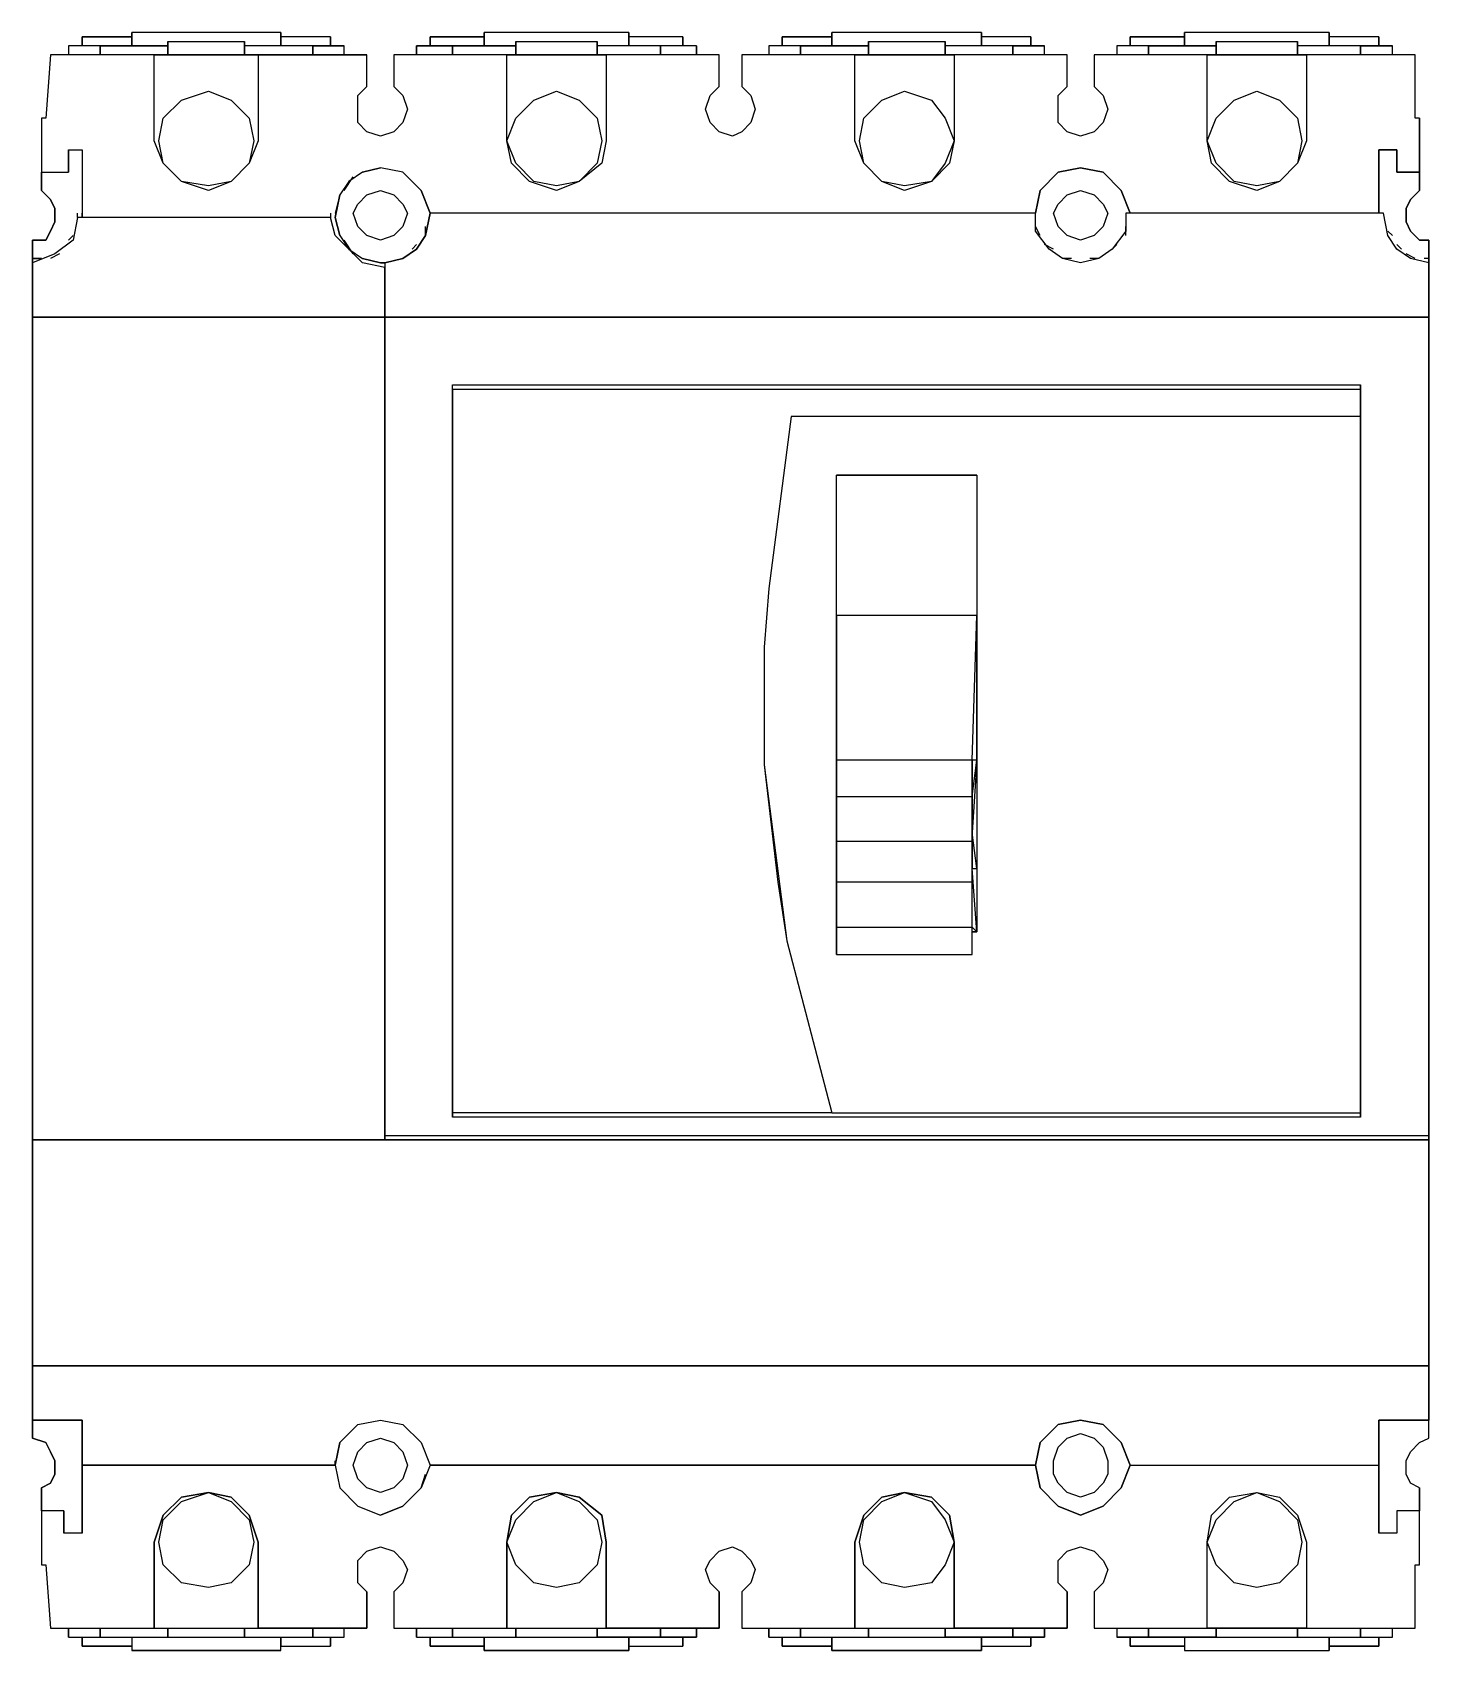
# Model space of a CAD drawing. Extents: x 0 to 140, y 0 to 162.
import ezdxf

# ---------------------------------------------------------------- set-up
doc = ezdxf.new("R2010")
doc.units = 0

# ---------------------------------------------------------------- blocks, each defined once
blk = doc.blocks.new('nsx100n-1')
for p, q in [((-25636.42, 27761.42), (-25631.45, 27761.42)), ((-25631.45, 27761.42), (-25636.42, 27761.42)), ((-25636.42, 27760.51), (-25636.42, 27761.42)), ((-25636.42, 27761.42), (-25636.42, 27760.51)), ((-25616.54, 27761.87), (-25631.45, 27761.87)), ((-25631.45, 27760.51), (-25631.45, 27761.87)), ((-25631.45, 27761.87), (-25631.45, 27760.51)), ((-25616.54, 27761.87), (-25631.45, 27761.87)), ((-25616.54, 27761.87), (-25616.54, 27760.51)), ((-25616.54, 27760.51), (-25616.54, 27761.87)), ((-25611.55, 27761.42), (-25616.54, 27761.42)), ((-25611.55, 27761.42), (-25616.54, 27761.42)), ((-25616.54, 27761.42), (-25616.54, 27760.51)), ((-25611.55, 27761.42), (-25611.55, 27760.51)), ((-25611.55, 27760.51), (-25611.55, 27761.42)), ((-25601.61, 27761.42), (-25596.19, 27761.42)), ((-25596.19, 27761.42), (-25601.61, 27761.42)), ((-25601.61, 27760.51), (-25601.61, 27761.42)), ((-25601.61, 27761.42), (-25601.61, 27760.51)), ((-25581.73, 27761.87), (-25596.19, 27761.87)), ((-25596.19, 27760.51), (-25596.19, 27761.87)), ((-25596.19, 27761.87), (-25596.19, 27760.51)), ((-25581.73, 27761.87), (-25596.19, 27761.87)), ((-25581.73, 27761.87), (-25581.73, 27760.51)), ((-25581.73, 27760.51), (-25581.73, 27761.87)), ((-25576.31, 27761.42), (-25581.73, 27761.42)), ((-25576.31, 27761.42), (-25581.73, 27761.42)), ((-25581.73, 27761.42), (-25581.73, 27760.51)), ((-25576.31, 27761.42), (-25576.31, 27760.51)), ((-25576.31, 27760.51), (-25576.31, 27761.42)), ((-25566.37, 27761.42), (-25561.4, 27761.42)), ((-25561.4, 27761.42), (-25566.37, 27761.42)), ((-25566.37, 27760.51), (-25566.37, 27761.42)), ((-25566.37, 27761.42), (-25566.37, 27760.51)), ((-25546.46, 27761.87), (-25561.4, 27761.87)), ((-25561.4, 27760.51), (-25561.4, 27761.87)), ((-25561.4, 27761.87), (-25561.4, 27760.51)), ((-25546.46, 27761.87), (-25561.4, 27761.87)), ((-25546.46, 27761.87), (-25546.46, 27760.51)), ((-25546.46, 27760.51), (-25546.46, 27761.87)), ((-25541.5, 27761.42), (-25546.46, 27761.42)), ((-25541.5, 27761.42), (-25546.46, 27761.42)), ((-25546.46, 27761.42), (-25546.46, 27760.51)), ((-25541.5, 27761.42), (-25541.5, 27760.51)), ((-25541.5, 27760.51), (-25541.5, 27761.42)), ((-25531.56, 27761.42), (-25526.14, 27761.42)), ((-25526.14, 27761.42), (-25531.56, 27761.42)), ((-25531.56, 27760.51), (-25531.56, 27761.42)), ((-25531.56, 27761.42), (-25531.56, 27760.51)), ((-25511.68, 27761.87), (-25526.14, 27761.87)), ((-25526.14, 27760.51), (-25526.14, 27761.87)), ((-25526.14, 27761.87), (-25526.14, 27760.51)), ((-25511.68, 27761.87), (-25526.14, 27761.87)), ((-25511.68, 27761.87), (-25511.68, 27760.51)), ((-25511.68, 27760.51), (-25511.68, 27761.87)), ((-25506.71, 27761.42), (-25511.68, 27761.42)), ((-25506.71, 27761.42), (-25511.68, 27761.42)), ((-25511.68, 27761.42), (-25511.68, 27760.51)), ((-25506.71, 27761.42), (-25506.71, 27760.51)), ((-25506.71, 27760.51), (-25506.71, 27761.42)), ((-25639.58, 27759.61), (-25640.03, 27753.29)), ((-25639.58, 27759.61), (-25640.03, 27753.29)), ((-25629.19, 27759.61), (-25639.58, 27759.61)), ((-25629.19, 27759.61), (-25639.58, 27759.61)), ((-25637.77, 27760.51), (-25637.77, 27759.61)), ((-25634.61, 27760.51), (-25637.77, 27760.51)), ((-25634.61, 27760.51), (-25637.77, 27760.51)), ((-25637.77, 27760.51), (-25637.77, 27759.61)), ((-25634.61, 27760.51), (-25634.61, 27759.61)), ((-25634.61, 27759.61), (-25634.61, 27760.51)), ((-25634.61, 27760.51), (-25627.84, 27760.51)), ((-25627.84, 27760.51), (-25634.61, 27760.51)), ((-25634.61, 27759.61), (-25634.61, 27760.51)), ((-25629.19, 27751.03), (-25629.19, 27759.61)), ((-25629.19, 27751.03), (-25629.19, 27759.61)), ((-25629.19, 27759.61), (-25618.8, 27759.61)), ((-25618.8, 27759.61), (-25629.19, 27759.61)), ((-25627.84, 27760.97), (-25620.16, 27760.97)), ((-25627.84, 27760.97), (-25627.84, 27760.51)), ((-25627.84, 27760.51), (-25627.84, 27760.97)), ((-25627.84, 27760.97), (-25627.84, 27759.61)), ((-25627.84, 27760.51), (-25627.84, 27759.61)), ((-25627.84, 27759.61), (-25627.84, 27760.51)), ((-25620.16, 27760.97), (-25620.16, 27760.51)), ((-25620.16, 27760.51), (-25620.16, 27760.97)), ((-25620.16, 27760.97), (-25620.16, 27760.97)), ((-25613.35, 27760.51), (-25620.16, 27760.51)), ((-25620.16, 27759.61), (-25620.16, 27760.51)), ((-25620.16, 27760.51), (-25620.16, 27759.61)), ((-25613.35, 27760.51), (-25620.16, 27760.51)), ((-25618.8, 27759.61), (-25618.8, 27751.03)), ((-25618.8, 27759.61), (-25607.93, 27759.61)), ((-25607.93, 27759.61), (-25618.8, 27759.61)), ((-25618.8, 27759.61), (-25618.8, 27751.03)), ((-25613.35, 27759.61), (-25613.35, 27760.51)), ((-25613.35, 27760.51), (-25613.35, 27759.61)), ((-25613.35, 27760.51), (-25610.19, 27760.51)), ((-25610.19, 27760.51), (-25613.35, 27760.51)), ((-25610.19, 27759.61), (-25610.19, 27760.51)), ((-25610.19, 27759.61), (-25610.19, 27760.51)), ((-25607.93, 27756.45), (-25607.93, 27759.61)), ((-25607.93, 27756.45), (-25607.93, 27759.61)), ((-25593.93, 27759.61), (-25605.22, 27759.61)), ((-25605.22, 27759.61), (-25605.22, 27756.45)), ((-25593.93, 27759.61), (-25605.22, 27759.61)), ((-25605.22, 27759.61), (-25605.22, 27756.45)), ((-25599.35, 27760.51), (-25602.96, 27760.51)), ((-25602.96, 27760.51), (-25602.96, 27759.61)), ((-25602.96, 27759.61), (-25602.96, 27760.51)), ((-25602.96, 27760.51), (-25599.35, 27760.51)), ((-25599.35, 27760.51), (-25599.35, 27759.61)), ((-25599.35, 27759.61), (-25599.35, 27760.51)), ((-25599.35, 27760.51), (-25593.02, 27760.51)), ((-25593.02, 27760.51), (-25599.35, 27760.51)), ((-25599.35, 27759.61), (-25599.35, 27760.51)), ((-25593.93, 27751.03), (-25593.93, 27759.61)), ((-25593.93, 27751.03), (-25593.93, 27759.61)), ((-25593.93, 27759.61), (-25583.99, 27759.61)), ((-25583.99, 27759.61), (-25593.93, 27759.61)), ((-25593.02, 27760.97), (-25584.89, 27760.97)), ((-25593.02, 27760.97), (-25593.02, 27760.51)), ((-25593.02, 27760.51), (-25593.02, 27760.97)), ((-25593.02, 27760.97), (-25593.02, 27759.61)), ((-25593.02, 27760.51), (-25593.02, 27759.61)), ((-25593.02, 27759.61), (-25593.02, 27760.51)), ((-25584.89, 27760.97), (-25584.89, 27760.51)), ((-25584.89, 27760.51), (-25584.89, 27760.97)), ((-25584.89, 27760.97), (-25584.89, 27760.97)), ((-25578.57, 27760.51), (-25584.89, 27760.51)), ((-25584.89, 27759.61), (-25584.89, 27760.51)), ((-25584.89, 27760.51), (-25584.89, 27759.61)), ((-25578.57, 27760.51), (-25584.89, 27760.51)), ((-25572.69, 27759.61), (-25583.99, 27759.61)), ((-25583.99, 27759.61), (-25583.99, 27751.03)), ((-25572.69, 27759.61), (-25583.99, 27759.61)), ((-25583.99, 27759.61), (-25583.99, 27751.03)), ((-25574.95, 27760.51), (-25578.57, 27760.51)), ((-25578.57, 27759.61), (-25578.57, 27760.51)), ((-25578.57, 27760.51), (-25578.57, 27759.61)), ((-25574.95, 27760.51), (-25578.57, 27760.51)), ((-25574.95, 27760.51), (-25574.95, 27759.61)), ((-25574.95, 27759.61), (-25574.95, 27760.51)), ((-25572.69, 27756.45), (-25572.69, 27759.61)), ((-25572.69, 27756.45), (-25572.69, 27759.61)), ((-25559.11, 27759.61), (-25570.43, 27759.61)), ((-25570.43, 27759.61), (-25570.43, 27756.45)), ((-25559.11, 27759.61), (-25570.43, 27759.61)), ((-25570.43, 27759.61), (-25570.43, 27756.45)), ((-25567.72, 27760.51), (-25567.72, 27759.61)), ((-25564.56, 27760.51), (-25567.72, 27760.51)), ((-25564.56, 27760.51), (-25567.72, 27760.51)), ((-25567.72, 27760.51), (-25567.72, 27759.61)), ((-25564.56, 27760.51), (-25564.56, 27759.61)), ((-25564.56, 27759.61), (-25564.56, 27760.51)), ((-25564.56, 27760.51), (-25557.76, 27760.51)), ((-25557.76, 27760.51), (-25564.56, 27760.51)), ((-25564.56, 27759.61), (-25564.56, 27760.51)), ((-25559.11, 27751.03), (-25559.11, 27759.61)), ((-25559.11, 27751.03), (-25559.11, 27759.61)), ((-25559.11, 27759.61), (-25549.18, 27759.61)), ((-25549.18, 27759.61), (-25559.11, 27759.61)), ((-25557.76, 27760.97), (-25550.08, 27760.97)), ((-25557.76, 27760.97), (-25557.76, 27760.51)), ((-25557.76, 27760.51), (-25557.76, 27760.97)), ((-25557.76, 27760.97), (-25557.76, 27759.61)), ((-25557.76, 27760.51), (-25557.76, 27759.61)), ((-25557.76, 27759.61), (-25557.76, 27760.51)), ((-25550.08, 27760.97), (-25550.08, 27760.51)), ((-25550.08, 27760.51), (-25550.08, 27760.97)), ((-25550.08, 27760.97), (-25550.08, 27760.97)), ((-25543.3, 27760.51), (-25550.08, 27760.51)), ((-25550.08, 27759.61), (-25550.08, 27760.51)), ((-25550.08, 27760.51), (-25550.08, 27759.61)), ((-25543.3, 27760.51), (-25550.08, 27760.51)), ((-25537.88, 27759.61), (-25549.18, 27759.61)), ((-25549.18, 27759.61), (-25549.18, 27751.03)), ((-25537.88, 27759.61), (-25549.18, 27759.61)), ((-25549.18, 27759.61), (-25549.18, 27751.03)), ((-25543.3, 27759.61), (-25543.3, 27760.51)), ((-25543.3, 27760.51), (-25543.3, 27759.61)), ((-25543.3, 27760.51), (-25540.14, 27760.51)), ((-25540.14, 27760.51), (-25543.3, 27760.51)), ((-25540.14, 27759.61), (-25540.14, 27760.51)), ((-25540.14, 27759.61), (-25540.14, 27760.51)), ((-25537.88, 27756.45), (-25537.88, 27759.61)), ((-25537.88, 27756.45), (-25537.88, 27759.61)), ((-25523.88, 27759.61), (-25535.17, 27759.61)), ((-25535.17, 27759.61), (-25535.17, 27756.45)), ((-25523.88, 27759.61), (-25535.17, 27759.61)), ((-25535.17, 27759.61), (-25535.17, 27756.45)), ((-25532.91, 27760.51), (-25532.91, 27759.61)), ((-25529.75, 27760.51), (-25532.91, 27760.51)), ((-25529.75, 27760.51), (-25532.91, 27760.51)), ((-25532.91, 27760.51), (-25532.91, 27759.61)), ((-25529.75, 27760.51), (-25529.75, 27759.61)), ((-25529.75, 27759.61), (-25529.75, 27760.51)), ((-25529.75, 27760.51), (-25522.97, 27760.51)), ((-25522.97, 27760.51), (-25529.75, 27760.51)), ((-25529.75, 27759.61), (-25529.75, 27760.51)), ((-25523.88, 27751.03), (-25523.88, 27759.61)), ((-25523.88, 27751.03), (-25523.88, 27759.61)), ((-25523.88, 27759.61), (-25513.94, 27759.61)), ((-25513.94, 27759.61), (-25523.88, 27759.61)), ((-25522.97, 27760.97), (-25514.84, 27760.97)), ((-25522.97, 27760.97), (-25522.97, 27760.51)), ((-25522.97, 27760.51), (-25522.97, 27760.97)), ((-25522.97, 27760.97), (-25522.97, 27759.61)), ((-25522.97, 27760.51), (-25522.97, 27759.61)), ((-25522.97, 27759.61), (-25522.97, 27760.51)), ((-25514.84, 27760.97), (-25514.84, 27760.51)), ((-25514.84, 27760.51), (-25514.84, 27760.97)), ((-25514.84, 27760.97), (-25514.84, 27760.97)), ((-25508.52, 27760.51), (-25514.84, 27760.51)), ((-25514.84, 27759.61), (-25514.84, 27760.51)), ((-25514.84, 27760.51), (-25514.84, 27759.61)), ((-25508.52, 27760.51), (-25514.84, 27760.51)), ((-25503.07, 27759.61), (-25513.94, 27759.61)), ((-25513.94, 27759.61), (-25513.94, 27751.03)), ((-25503.07, 27759.61), (-25513.94, 27759.61)), ((-25513.94, 27759.61), (-25513.94, 27751.03)), ((-25508.52, 27759.61), (-25508.52, 27760.51)), ((-25508.52, 27760.51), (-25508.52, 27759.61)), ((-25508.52, 27760.51), (-25505.33, 27760.51)), ((-25505.33, 27760.51), (-25508.52, 27760.51)), ((-25505.33, 27759.61), (-25505.33, 27760.51)), ((-25505.33, 27759.61), (-25505.33, 27760.51)), ((-25503.07, 27753.29), (-25503.07, 27759.61)), ((-25503.07, 27753.29), (-25503.07, 27759.61)), ((-25608.83, 27755.55), (-25607.93, 27756.45)), ((-25608.83, 27755.55), (-25607.93, 27756.45)), ((-25605.22, 27756.45), (-25604.32, 27755.55)), ((-25605.22, 27756.45), (-25604.32, 27755.55)), ((-25573.6, 27755.55), (-25572.69, 27756.45)), ((-25573.6, 27755.55), (-25572.69, 27756.45)), ((-25570.43, 27756.45), (-25569.53, 27755.55)), ((-25570.43, 27756.45), (-25569.53, 27755.55)), ((-25538.78, 27755.55), (-25537.88, 27756.45)), ((-25538.78, 27755.55), (-25537.88, 27756.45)), ((-25535.17, 27756.45), (-25534.27, 27755.55)), ((-25535.17, 27756.45), (-25534.27, 27755.55)), ((-25628.29, 27753.29), (-25626.48, 27755.09)), ((-25628.29, 27753.29), (-25626.48, 27755.09)), ((-25626.48, 27755.09), (-25623.77, 27756)), ((-25626.48, 27755.09), (-25623.77, 27756)), ((-25623.77, 27756), (-25621.51, 27755.09)), ((-25623.77, 27756), (-25621.51, 27755.09)), ((-25621.51, 27755.09), (-25619.7, 27753.29)), ((-25621.51, 27755.09), (-25619.7, 27753.29)), ((-25608.83, 27754.19), (-25608.83, 27755.55)), ((-25608.83, 27754.19), (-25608.83, 27755.55)), ((-25604.32, 27755.55), (-25603.87, 27754.19)), ((-25604.32, 27755.55), (-25603.87, 27754.19)), ((-25593.02, 27753.29), (-25591.22, 27755.09)), ((-25593.02, 27753.29), (-25591.22, 27755.09)), ((-25591.22, 27755.09), (-25588.96, 27756)), ((-25591.22, 27755.09), (-25588.96, 27756)), ((-25588.96, 27756), (-25586.7, 27755.09)), ((-25588.96, 27756), (-25586.7, 27755.09)), ((-25586.7, 27755.09), (-25584.89, 27753.29)), ((-25586.7, 27755.09), (-25584.89, 27753.29)), ((-25574.05, 27754.19), (-25573.6, 27755.55)), ((-25574.05, 27754.19), (-25573.6, 27755.55)), ((-25569.53, 27755.55), (-25569.08, 27754.19)), ((-25569.53, 27755.55), (-25569.08, 27754.19)), ((-25558.21, 27753.29), (-25556.4, 27755.09)), ((-25558.21, 27753.29), (-25556.4, 27755.09)), ((-25556.4, 27755.09), (-25554.14, 27756)), ((-25556.4, 27755.09), (-25554.14, 27756)), ((-25554.14, 27756), (-25551.43, 27755.09)), ((-25554.14, 27756), (-25551.43, 27755.09)), ((-25551.43, 27755.09), (-25550.08, 27753.29)), ((-25551.43, 27755.09), (-25550.08, 27753.29)), ((-25538.78, 27754.19), (-25538.78, 27755.55)), ((-25538.78, 27754.19), (-25538.78, 27755.55)), ((-25534.27, 27755.55), (-25533.82, 27754.19)), ((-25534.27, 27755.55), (-25533.82, 27754.19)), ((-25522.97, 27753.29), (-25521.17, 27755.09)), ((-25522.97, 27753.29), (-25521.17, 27755.09)), ((-25521.17, 27755.09), (-25518.91, 27756)), ((-25521.17, 27755.09), (-25518.91, 27756)), ((-25518.91, 27756), (-25516.65, 27755.09)), ((-25518.91, 27756), (-25516.65, 27755.09)), ((-25516.65, 27755.09), (-25514.84, 27753.29)), ((-25516.65, 27755.09), (-25514.84, 27753.29)), ((-25640.03, 27753.29), (-25640.48, 27753.29)), ((-25640.48, 27753.29), (-25640.48, 27747.87)), ((-25640.03, 27753.29), (-25640.48, 27753.29)), ((-25640.48, 27753.29), (-25640.48, 27747.87)), ((-25628.74, 27751.03), (-25628.29, 27753.29)), ((-25628.74, 27751.03), (-25628.29, 27753.29)), ((-25619.7, 27753.29), (-25619.25, 27751.03)), ((-25619.7, 27753.29), (-25619.25, 27751.03)), ((-25608.83, 27752.84), (-25608.83, 27754.19)), ((-25608.83, 27752.84), (-25608.83, 27754.19)), ((-25603.87, 27754.19), (-25604.32, 27752.84)), ((-25603.87, 27754.19), (-25604.32, 27752.84)), ((-25593.93, 27751.03), (-25593.02, 27753.29)), ((-25593.93, 27751.03), (-25593.02, 27753.29)), ((-25584.89, 27753.29), (-25584.44, 27751.03)), ((-25584.89, 27753.29), (-25584.44, 27751.03)), ((-25573.6, 27752.84), (-25574.05, 27754.19)), ((-25573.6, 27752.84), (-25574.05, 27754.19)), ((-25569.08, 27754.19), (-25569.53, 27752.84)), ((-25569.08, 27754.19), (-25569.53, 27752.84)), ((-25558.66, 27751.03), (-25558.21, 27753.29)), ((-25558.66, 27751.03), (-25558.21, 27753.29)), ((-25550.08, 27753.29), (-25549.18, 27751.03)), ((-25550.08, 27753.29), (-25549.18, 27751.03)), ((-25538.78, 27752.84), (-25538.78, 27754.19)), ((-25538.78, 27752.84), (-25538.78, 27754.19)), ((-25533.82, 27754.19), (-25534.27, 27752.84)), ((-25533.82, 27754.19), (-25534.27, 27752.84)), ((-25523.88, 27751.03), (-25522.97, 27753.29)), ((-25523.88, 27751.03), (-25522.97, 27753.29)), ((-25514.84, 27753.29), (-25514.39, 27751.03)), ((-25514.84, 27753.29), (-25514.39, 27751.03)), ((-25502.62, 27753.29), (-25503.07, 27753.29)), ((-25502.62, 27753.29), (-25503.07, 27753.29)), ((-25502.62, 27747.87), (-25502.62, 27753.29)), ((-25502.62, 27753.29), (-25502.62, 27747.87)), ((-25607.93, 27751.93), (-25608.83, 27752.84)), ((-25607.93, 27751.93), (-25608.83, 27752.84)), ((-25606.58, 27751.48), (-25607.93, 27751.93)), ((-25606.58, 27751.48), (-25607.93, 27751.93)), ((-25605.22, 27751.93), (-25606.58, 27751.48)), ((-25605.22, 27751.93), (-25606.58, 27751.48)), ((-25604.32, 27752.84), (-25605.22, 27751.93)), ((-25604.32, 27752.84), (-25605.22, 27751.93)), ((-25572.69, 27751.93), (-25573.6, 27752.84)), ((-25572.69, 27751.93), (-25573.6, 27752.84)), ((-25571.34, 27751.48), (-25572.69, 27751.93)), ((-25571.34, 27751.48), (-25572.69, 27751.93)), ((-25570.43, 27751.93), (-25571.34, 27751.48)), ((-25570.43, 27751.93), (-25571.34, 27751.48)), ((-25569.53, 27752.84), (-25570.43, 27751.93)), ((-25569.53, 27752.84), (-25570.43, 27751.93)), ((-25537.88, 27751.93), (-25538.78, 27752.84)), ((-25537.88, 27751.93), (-25538.78, 27752.84)), ((-25536.53, 27751.48), (-25537.88, 27751.93)), ((-25536.53, 27751.48), (-25537.88, 27751.93)), ((-25535.17, 27751.93), (-25536.53, 27751.48)), ((-25535.17, 27751.93), (-25536.53, 27751.48)), ((-25534.27, 27752.84), (-25535.17, 27751.93)), ((-25534.27, 27752.84), (-25535.17, 27751.93)), ((-25637.77, 27747.87), (-25637.77, 27750.12)), ((-25637.77, 27750.12), (-25636.42, 27750.12)), ((-25637.77, 27750.12), (-25637.77, 27747.87)), ((-25637.77, 27747.87), (-25637.77, 27750.12)), ((-25637.77, 27750.12), (-25636.42, 27750.12)), ((-25636.42, 27750.12), (-25636.42, 27743.35)), ((-25636.42, 27750.12), (-25636.42, 27743.35)), ((-25628.29, 27748.77), (-25629.19, 27751.03)), ((-25628.29, 27748.77), (-25629.19, 27751.03)), ((-25628.29, 27748.77), (-25628.74, 27751.03)), ((-25628.29, 27748.77), (-25628.74, 27751.03)), ((-25618.8, 27751.03), (-25619.7, 27748.77)), ((-25618.8, 27751.03), (-25619.7, 27748.77)), ((-25619.25, 27751.03), (-25619.7, 27748.77)), ((-25619.25, 27751.03), (-25619.7, 27748.77)), ((-25593.47, 27748.77), (-25593.93, 27751.03)), ((-25593.47, 27748.77), (-25593.93, 27751.03)), ((-25593.02, 27748.77), (-25593.93, 27751.03)), ((-25593.02, 27748.77), (-25593.93, 27751.03)), ((-25584.44, 27751.03), (-25584.89, 27748.77)), ((-25584.44, 27751.03), (-25584.89, 27748.77)), ((-25583.99, 27751.03), (-25584.44, 27748.77)), ((-25583.99, 27751.03), (-25584.44, 27748.77)), ((-25558.21, 27748.77), (-25559.11, 27751.03)), ((-25558.21, 27748.77), (-25559.11, 27751.03)), ((-25558.21, 27748.77), (-25558.66, 27751.03)), ((-25558.21, 27748.77), (-25558.66, 27751.03)), ((-25549.18, 27751.03), (-25550.08, 27748.77)), ((-25549.18, 27751.03), (-25550.08, 27748.77)), ((-25549.18, 27751.03), (-25549.63, 27748.77)), ((-25549.18, 27751.03), (-25549.63, 27748.77)), ((-25523.42, 27748.77), (-25523.88, 27751.03)), ((-25523.42, 27748.77), (-25523.88, 27751.03)), ((-25522.97, 27748.77), (-25523.88, 27751.03)), ((-25522.97, 27748.77), (-25523.88, 27751.03)), ((-25513.94, 27751.03), (-25514.84, 27748.77)), ((-25513.94, 27751.03), (-25514.84, 27748.77)), ((-25514.39, 27751.03), (-25514.84, 27748.77)), ((-25514.39, 27751.03), (-25514.84, 27748.77)), ((-25506.71, 27750.12), (-25504.88, 27750.12)), ((-25504.88, 27750.12), (-25506.71, 27750.12)), ((-25506.71, 27750.12), (-25506.71, 27743.8)), ((-25506.71, 27743.8), (-25506.71, 27750.12)), ((-25506.71, 27750.12), (-25506.71, 27743.8)), ((-25504.88, 27750.12), (-25504.88, 27747.87)), ((-25504.88, 27747.87), (-25504.88, 27750.12)), ((-25626.48, 27746.96), (-25628.29, 27748.77)), ((-25626.48, 27746.96), (-25628.29, 27748.77)), ((-25626.48, 27746.96), (-25628.29, 27748.77)), ((-25626.48, 27746.96), (-25628.29, 27748.77)), ((-25619.7, 27748.77), (-25621.51, 27746.96)), ((-25619.7, 27748.77), (-25621.51, 27746.96)), ((-25619.7, 27748.77), (-25621.51, 27746.96)), ((-25619.7, 27748.77), (-25621.51, 27746.96)), ((-25606.58, 27748.32), (-25608.38, 27747.87)), ((-25606.58, 27748.32), (-25608.38, 27747.87)), ((-25608.38, 27747.87), (-25606.58, 27748.32)), ((-25604.32, 27747.87), (-25606.58, 27748.32)), ((-25604.32, 27747.87), (-25606.58, 27748.32)), ((-25604.32, 27747.87), (-25606.58, 27748.32)), ((-25591.67, 27746.96), (-25593.47, 27748.77)), ((-25591.67, 27746.96), (-25593.47, 27748.77)), ((-25591.22, 27746.96), (-25593.02, 27748.77)), ((-25591.22, 27746.96), (-25593.02, 27748.77)), ((-25584.44, 27748.77), (-25586.7, 27746.96)), ((-25584.44, 27748.77), (-25586.7, 27746.96)), ((-25584.89, 27748.77), (-25586.7, 27746.96)), ((-25584.89, 27748.77), (-25586.7, 27746.96)), ((-25556.4, 27746.96), (-25558.21, 27748.77)), ((-25556.4, 27746.96), (-25558.21, 27748.77)), ((-25556.4, 27746.96), (-25558.21, 27748.77)), ((-25556.4, 27746.96), (-25558.21, 27748.77)), ((-25549.63, 27748.77), (-25551.43, 27746.96)), ((-25549.63, 27748.77), (-25551.43, 27746.96)), ((-25550.08, 27748.77), (-25551.43, 27746.96)), ((-25550.08, 27748.77), (-25551.43, 27746.96)), ((-25538.78, 27747.87), (-25536.53, 27748.32)), ((-25536.53, 27748.32), (-25538.78, 27747.87)), ((-25538.78, 27747.87), (-25536.53, 27748.32)), ((-25536.53, 27748.32), (-25538.78, 27747.87)), ((-25536.53, 27748.32), (-25534.27, 27747.87)), ((-25534.27, 27747.87), (-25536.53, 27748.32)), ((-25536.53, 27748.32), (-25534.27, 27747.87)), ((-25536.53, 27748.32), (-25536.53, 27748.32)), ((-25534.27, 27747.87), (-25536.53, 27748.32)), ((-25521.62, 27746.96), (-25523.42, 27748.77)), ((-25521.62, 27746.96), (-25523.42, 27748.77)), ((-25521.17, 27746.96), (-25522.97, 27748.77)), ((-25521.17, 27746.96), (-25522.97, 27748.77)), ((-25514.84, 27748.77), (-25516.65, 27746.96)), ((-25514.84, 27748.77), (-25516.65, 27746.96)), ((-25514.84, 27748.77), (-25516.65, 27746.96)), ((-25514.84, 27748.77), (-25516.65, 27746.96)), ((-25640.48, 27746.06), (-25640.48, 27747.87)), ((-25640.48, 27747.87), (-25640.48, 27746.06)), ((-25640.48, 27747.87), (-25637.77, 27747.87)), ((-25640.48, 27747.87), (-25637.77, 27747.87)), ((-25623.77, 27746.06), (-25626.48, 27746.96)), ((-25623.77, 27746.06), (-25626.48, 27746.96)), ((-25623.77, 27746.51), (-25626.48, 27746.96)), ((-25623.77, 27746.51), (-25626.48, 27746.96)), ((-25621.51, 27746.96), (-25623.77, 27746.06)), ((-25621.51, 27746.96), (-25623.77, 27746.06)), ((-25621.51, 27746.96), (-25623.77, 27746.51)), ((-25621.51, 27746.96), (-25623.77, 27746.51)), ((-25609.74, 27746.96), (-25610.64, 27745.61)), ((-25610.19, 27746.06), (-25609.29, 27747.41)), ((-25608.38, 27747.87), (-25609.74, 27746.96)), ((-25602.51, 27746.06), (-25604.32, 27747.87)), ((-25602.51, 27746.06), (-25604.32, 27747.87)), ((-25602.51, 27746.06), (-25604.32, 27747.87)), ((-25588.96, 27746.06), (-25591.67, 27746.96)), ((-25588.96, 27746.06), (-25591.67, 27746.96)), ((-25588.96, 27746.51), (-25591.22, 27746.96)), ((-25588.96, 27746.51), (-25591.22, 27746.96)), ((-25586.7, 27746.96), (-25588.96, 27746.06)), ((-25586.7, 27746.96), (-25588.96, 27746.06)), ((-25586.7, 27746.96), (-25588.96, 27746.51)), ((-25586.7, 27746.96), (-25588.96, 27746.51)), ((-25554.14, 27746.06), (-25556.4, 27746.96)), ((-25554.14, 27746.06), (-25556.4, 27746.96)), ((-25554.14, 27746.51), (-25556.4, 27746.96)), ((-25554.14, 27746.51), (-25556.4, 27746.96)), ((-25551.43, 27746.96), (-25554.14, 27746.06)), ((-25551.43, 27746.96), (-25554.14, 27746.06)), ((-25551.43, 27746.96), (-25554.14, 27746.51)), ((-25551.43, 27746.96), (-25554.14, 27746.51)), ((-25540.59, 27746.06), (-25538.78, 27747.87)), ((-25540.59, 27746.06), (-25538.78, 27747.87)), ((-25538.78, 27747.87), (-25540.59, 27746.06)), ((-25540.59, 27746.06), (-25538.78, 27747.87)), ((-25538.78, 27747.87), (-25540.59, 27746.06)), ((-25538.78, 27747.87), (-25540.59, 27746.06)), ((-25534.27, 27747.87), (-25532.46, 27746.06)), ((-25534.27, 27747.87), (-25534.27, 27747.87)), ((-25532.46, 27746.06), (-25534.27, 27747.87)), ((-25534.27, 27747.87), (-25532.46, 27746.06)), ((-25532.46, 27746.06), (-25534.27, 27747.87)), ((-25534.27, 27747.87), (-25532.46, 27746.06)), ((-25532.46, 27746.06), (-25534.27, 27747.87)), ((-25518.91, 27746.06), (-25521.62, 27746.96)), ((-25518.91, 27746.06), (-25521.62, 27746.96)), ((-25518.91, 27746.51), (-25521.17, 27746.96)), ((-25518.91, 27746.51), (-25521.17, 27746.96)), ((-25516.65, 27746.96), (-25518.91, 27746.06)), ((-25516.65, 27746.96), (-25518.91, 27746.06)), ((-25516.65, 27746.96), (-25518.91, 27746.51)), ((-25516.65, 27746.96), (-25518.91, 27746.51)), ((-25504.88, 27747.87), (-25502.62, 27747.87)), ((-25502.62, 27747.87), (-25504.88, 27747.87)), ((-25502.62, 27747.87), (-25502.62, 27746.06)), ((-25502.62, 27746.06), (-25502.62, 27747.87)), ((-25639.58, 27745.16), (-25640.48, 27746.06)), ((-25640.48, 27746.06), (-25639.58, 27745.16)), ((-25639.13, 27744.25), (-25639.58, 27745.16)), ((-25639.58, 27745.16), (-25639.13, 27744.25)), ((-25610.64, 27745.61), (-25611.09, 27743.35)), ((-25611.09, 27743.35), (-25610.64, 27745.61)), ((-25610.64, 27745.61), (-25611.09, 27743.8)), ((-25608.83, 27744.7), (-25607.93, 27745.61)), ((-25608.83, 27744.7), (-25607.93, 27745.61)), ((-25607.93, 27745.61), (-25606.58, 27746.06)), ((-25607.93, 27745.61), (-25606.58, 27746.06)), ((-25606.58, 27746.06), (-25605.22, 27745.61)), ((-25606.58, 27746.06), (-25605.22, 27745.61)), ((-25605.22, 27745.61), (-25604.32, 27744.7)), ((-25605.22, 27745.61), (-25604.32, 27744.7)), ((-25601.61, 27743.8), (-25602.51, 27746.06)), ((-25602.51, 27746.06), (-25601.61, 27743.8)), ((-25601.61, 27743.8), (-25602.51, 27746.06)), ((-25541.04, 27743.8), (-25540.59, 27746.06)), ((-25540.59, 27746.06), (-25541.04, 27743.8)), ((-25541.04, 27743.8), (-25540.59, 27746.06)), ((-25540.59, 27746.06), (-25541.04, 27743.8)), ((-25540.59, 27746.06), (-25540.59, 27746.06)), ((-25540.59, 27746.06), (-25540.59, 27746.06)), ((-25538.78, 27744.7), (-25537.88, 27745.61)), ((-25538.78, 27744.7), (-25537.88, 27745.61)), ((-25537.88, 27745.61), (-25536.53, 27746.06)), ((-25537.88, 27745.61), (-25536.53, 27746.06)), ((-25536.53, 27746.06), (-25535.17, 27745.61)), ((-25536.53, 27746.06), (-25535.17, 27745.61)), ((-25535.17, 27745.61), (-25534.27, 27744.7)), ((-25535.17, 27745.61), (-25534.27, 27744.7)), ((-25532.46, 27746.06), (-25531.56, 27743.8)), ((-25532.46, 27746.06), (-25531.56, 27743.8)), ((-25531.56, 27743.8), (-25532.46, 27746.06)), ((-25532.46, 27746.06), (-25532.46, 27746.06)), ((-25531.56, 27743.8), (-25532.46, 27746.06)), ((-25503.52, 27745.16), (-25503.97, 27744.25)), ((-25503.97, 27744.25), (-25503.52, 27745.16)), ((-25502.62, 27746.06), (-25503.52, 27745.16)), ((-25503.52, 27745.16), (-25502.62, 27746.06)), ((-25639.13, 27742.9), (-25639.13, 27744.25)), ((-25639.13, 27744.25), (-25639.13, 27742.9)), ((-25636.87, 27743.35), (-25637.32, 27741.09)), ((-25636.87, 27743.35), (-25636.87, 27743.8)), ((-25611.55, 27743.35), (-25636.87, 27743.35)), ((-25611.55, 27743.35), (-25636.87, 27743.35)), ((-25636.42, 27743.35), (-25636.42, 27743.8)), ((-25611.55, 27743.8), (-25611.55, 27743.35)), ((-25611.09, 27741.54), (-25611.55, 27743.35)), ((-25611.09, 27741.54), (-25611.55, 27743.35)), ((-25611.09, 27743.35), (-25610.64, 27741.54)), ((-25611.09, 27743.35), (-25610.64, 27741.54)), ((-25610.64, 27741.54), (-25611.09, 27743.35)), ((-25609.29, 27743.8), (-25608.83, 27744.7)), ((-25609.29, 27743.8), (-25608.83, 27744.7)), ((-25608.83, 27742.44), (-25609.29, 27743.8)), ((-25608.83, 27742.44), (-25609.29, 27743.8)), ((-25604.32, 27744.7), (-25603.87, 27743.8)), ((-25604.32, 27744.7), (-25603.87, 27743.8)), ((-25603.87, 27743.8), (-25604.32, 27742.44)), ((-25603.87, 27743.8), (-25604.32, 27742.44)), ((-25602.06, 27741.54), (-25601.61, 27743.8)), ((-25601.61, 27743.8), (-25602.06, 27741.54)), ((-25541.04, 27743.8), (-25601.61, 27743.8)), ((-25541.04, 27743.8), (-25601.61, 27743.8)), ((-25541.04, 27741.99), (-25541.04, 27743.8)), ((-25541.04, 27741.99), (-25541.04, 27743.8)), ((-25539.24, 27743.8), (-25538.78, 27744.7)), ((-25539.24, 27743.8), (-25538.78, 27744.7)), ((-25538.78, 27742.44), (-25539.24, 27743.8)), ((-25538.78, 27742.44), (-25539.24, 27743.8)), ((-25534.27, 27744.7), (-25533.82, 27743.8)), ((-25534.27, 27744.7), (-25533.82, 27743.8)), ((-25533.82, 27743.8), (-25534.27, 27742.44)), ((-25533.82, 27743.8), (-25534.27, 27742.44)), ((-25506.23, 27743.8), (-25532.01, 27743.8)), ((-25506.23, 27743.8), (-25532.01, 27743.8)), ((-25532.01, 27743.8), (-25532.01, 27741.99)), ((-25532.01, 27743.8), (-25532.01, 27741.99)), ((-25505.78, 27741.54), (-25506.23, 27743.8)), ((-25503.97, 27744.25), (-25503.97, 27742.9)), ((-25503.97, 27742.9), (-25503.97, 27744.25)), ((-25640.03, 27741.09), (-25639.58, 27741.99)), ((-25639.58, 27741.99), (-25640.03, 27741.09)), ((-25639.58, 27741.99), (-25639.13, 27742.9)), ((-25639.13, 27742.9), (-25639.58, 27741.99)), ((-25607.93, 27741.54), (-25608.83, 27742.44)), ((-25607.93, 27741.54), (-25608.83, 27742.44)), ((-25604.32, 27742.44), (-25605.22, 27741.54)), ((-25604.32, 27742.44), (-25605.22, 27741.54)), ((-25602.06, 27741.54), (-25602.06, 27742.44)), ((-25540.59, 27741.54), (-25541.04, 27742.44)), ((-25539.69, 27740.19), (-25541.04, 27741.99)), ((-25539.69, 27740.19), (-25541.04, 27741.99)), ((-25537.88, 27741.54), (-25538.78, 27742.44)), ((-25537.88, 27741.54), (-25538.78, 27742.44)), ((-25534.27, 27742.44), (-25535.17, 27741.54)), ((-25534.27, 27742.44), (-25535.17, 27741.54)), ((-25532.01, 27741.99), (-25533.36, 27740.19)), ((-25532.01, 27741.99), (-25533.36, 27740.19)), ((-25532.01, 27741.54), (-25532.01, 27742.44)), ((-25505.33, 27741.54), (-25505.78, 27741.99)), ((-25503.97, 27742.9), (-25503.52, 27741.99)), ((-25503.52, 27741.99), (-25503.97, 27742.9)), ((-25503.52, 27741.99), (-25502.62, 27741.09)), ((-25502.62, 27741.09), (-25503.52, 27741.99)), ((-25641.39, 27739.26), (-25641.39, 27741.09)), ((-25641.39, 27741.09), (-25640.03, 27741.09)), ((-25640.03, 27741.09), (-25641.39, 27741.09)), ((-25641.39, 27741.09), (-25641.39, 27739.26)), ((-25637.32, 27741.09), (-25639.13, 27739.71)), ((-25637.32, 27741.54), (-25637.77, 27741.09)), ((-25609.74, 27740.19), (-25611.09, 27741.54)), ((-25609.74, 27740.19), (-25611.09, 27741.54)), ((-25610.64, 27741.54), (-25609.74, 27740.19)), ((-25609.29, 27739.71), (-25610.19, 27741.09)), ((-25609.74, 27740.19), (-25608.38, 27739.26)), ((-25608.38, 27738.8), (-25609.74, 27740.19)), ((-25608.38, 27738.8), (-25609.74, 27740.19)), ((-25606.58, 27741.09), (-25607.93, 27741.54)), ((-25606.58, 27741.09), (-25607.93, 27741.54)), ((-25605.22, 27741.54), (-25606.58, 27741.09)), ((-25605.22, 27741.54), (-25606.58, 27741.09)), ((-25604.32, 27739.26), (-25602.96, 27740.19)), ((-25602.96, 27740.19), (-25604.32, 27739.26)), ((-25603.41, 27740.19), (-25602.96, 27740.64)), ((-25602.96, 27740.19), (-25602.06, 27741.54)), ((-25602.06, 27741.54), (-25602.96, 27740.19)), ((-25539.24, 27740.19), (-25540.14, 27740.64)), ((-25538.33, 27739.26), (-25539.69, 27740.19)), ((-25538.33, 27739.26), (-25539.69, 27740.19)), ((-25536.53, 27741.09), (-25537.88, 27741.54)), ((-25536.53, 27741.09), (-25537.88, 27741.54)), ((-25535.17, 27741.54), (-25536.53, 27741.09)), ((-25535.17, 27741.54), (-25536.53, 27741.09)), ((-25533.36, 27740.19), (-25534.72, 27739.26)), ((-25533.36, 27740.19), (-25534.72, 27739.26)), ((-25533.36, 27740.19), (-25532.91, 27740.64)), ((-25504.88, 27740.19), (-25505.78, 27741.54)), ((-25504.42, 27740.19), (-25504.88, 27740.64)), ((-25503.52, 27739.26), (-25504.88, 27740.19)), ((-25502.62, 27741.09), (-25501.71, 27741.09)), ((-25501.71, 27741.09), (-25502.62, 27741.09)), ((-25501.71, 27741.09), (-25501.71, 27739.26)), ((-25501.71, 27739.26), (-25501.71, 27741.09)), ((-25639.13, 27739.71), (-25641.39, 27738.8)), ((-25641.39, 27651.08), (-25641.39, 27739.26)), ((-25641.39, 27739.26), (-25640.48, 27739.26)), ((-25640.48, 27739.26), (-25641.39, 27739.26)), ((-25641.39, 27739.26), (-25641.39, 27651.08)), ((-25641.39, 27738.8), (-25641.39, 27733.38)), ((-25641.39, 27738.8), (-25641.39, 27733.38)), ((-25638.68, 27739.71), (-25639.58, 27739.26)), ((-25608.38, 27739.26), (-25606.58, 27738.8)), ((-25608.38, 27739.26), (-25606.58, 27738.8)), ((-25606.58, 27738.8), (-25608.38, 27739.26)), ((-25606.12, 27738.35), (-25608.38, 27738.8)), ((-25606.12, 27738.35), (-25608.38, 27738.8)), ((-25606.58, 27738.8), (-25606.12, 27738.8)), ((-25606.12, 27738.8), (-25606.58, 27738.8)), ((-25606.58, 27738.8), (-25606.12, 27738.8)), ((-25606.12, 27738.8), (-25604.32, 27739.26)), ((-25604.32, 27739.26), (-25606.12, 27738.8)), ((-25606.12, 27738.8), (-25606.12, 27733.38)), ((-25606.12, 27738.8), (-25606.12, 27733.38)), ((-25537.43, 27739.26), (-25538.33, 27739.26)), ((-25536.53, 27738.8), (-25538.33, 27739.26)), ((-25536.53, 27738.8), (-25538.33, 27739.26)), ((-25534.72, 27739.26), (-25536.53, 27738.8)), ((-25534.72, 27739.26), (-25536.53, 27738.8)), ((-25534.72, 27739.26), (-25535.62, 27739.26)), ((-25503.07, 27739.26), (-25503.97, 27739.71)), ((-25501.71, 27738.8), (-25503.52, 27739.26)), ((-25501.71, 27739.26), (-25502.16, 27739.26)), ((-25501.71, 27739.26), (-25502.16, 27739.26)), ((-25501.71, 27739.26), (-25501.71, 27651.08)), ((-25501.71, 27651.08), (-25501.71, 27739.26)), ((-25501.71, 27738.8), (-25501.71, 27651.53)), ((-25501.71, 27738.8), (-25501.71, 27733.38)), ((-25501.71, 27733.38), (-25501.71, 27738.8)), ((-25606.12, 27738.35), (-25606.12, 27651.08)), ((-25606.12, 27733.38), (-25606.12, 27738.35)), ((-25606.12, 27733.38), (-25606.12, 27738.35)), ((-25641.39, 27733.38), (-25641.39, 27651.08)), ((-25641.39, 27733.38), (-25606.12, 27733.38)), ((-25606.12, 27733.38), (-25641.39, 27733.38)), ((-25641.39, 27733.38), (-25641.39, 27651.08)), ((-25606.12, 27733.38), (-25606.12, 27651.53)), ((-25501.71, 27733.38), (-25606.12, 27733.38)), ((-25606.12, 27733.38), (-25606.12, 27651.53)), ((-25606.12, 27733.38), (-25501.71, 27733.38)), ((-25606.12, 27651.08), (-25606.12, 27733.38)), ((-25606.12, 27651.08), (-25606.12, 27733.38)), ((-25501.71, 27651.53), (-25501.71, 27733.38)), ((-25501.71, 27651.53), (-25501.71, 27733.38)), ((-25599.35, 27726.15), (-25599.35, 27726.61)), ((-25599.35, 27726.61), (-25508.52, 27726.61)), ((-25599.35, 27726.15), (-25599.35, 27726.61)), ((-25599.35, 27653.79), (-25599.35, 27726.15)), ((-25599.35, 27726.15), (-25599.35, 27653.79)), ((-25508.52, 27726.15), (-25599.35, 27726.15)), ((-25508.52, 27726.61), (-25508.52, 27653.34)), ((-25508.52, 27726.15), (-25508.52, 27726.61)), ((-25508.52, 27726.61), (-25508.52, 27726.15)), ((-25508.52, 27723.44), (-25508.52, 27726.15)), ((-25508.52, 27723.44), (-25508.52, 27726.15)), ((-25565.47, 27723.44), (-25567.72, 27706.25)), ((-25565.47, 27723.44), (-25567.72, 27706.25)), ((-25508.52, 27723.44), (-25565.47, 27723.44)), ((-25508.52, 27723.44), (-25565.47, 27723.44)), ((-25508.52, 27700.38), (-25508.52, 27723.44)), ((-25508.52, 27700.38), (-25508.52, 27723.44)), ((-25560.95, 27702.18), (-25560.95, 27717.57)), ((-25560.95, 27717.57), (-25546.92, 27717.57)), ((-25560.95, 27702.18), (-25560.95, 27717.57)), ((-25560.95, 27703.54), (-25560.95, 27717.57)), ((-25560.95, 27717.57), (-25546.92, 27717.57)), ((-25560.95, 27717.57), (-25546.92, 27717.57)), ((-25546.92, 27717.57), (-25560.95, 27717.57)), ((-25560.95, 27717.57), (-25560.95, 27717.57)), ((-25546.92, 27717.57), (-25546.92, 27702.18)), ((-25546.92, 27717.57), (-25546.92, 27702.18)), ((-25567.72, 27706.25), (-25568.18, 27700.38)), ((-25546.92, 27703.54), (-25560.95, 27703.54)), ((-25560.95, 27703.54), (-25560.95, 27703.54)), ((-25560.95, 27689.06), (-25560.95, 27703.54)), ((-25560.95, 27703.54), (-25560.95, 27689.06)), ((-25547.37, 27689.06), (-25546.92, 27703.54)), ((-25560.95, 27687.25), (-25560.95, 27702.18)), ((-25560.95, 27687.25), (-25560.95, 27702.18)), ((-25546.92, 27687.25), (-25546.92, 27702.18)), ((-25546.92, 27702.18), (-25546.92, 27687.25)), ((-25568.18, 27700.38), (-25568.18, 27688.6)), ((-25508.52, 27676.86), (-25508.52, 27700.38)), ((-25508.52, 27700.38), (-25508.52, 27676.86)), ((-25568.18, 27688.6), (-25565.92, 27670.99)), ((-25568.18, 27688.6), (-25566.82, 27676.86)), ((-25547.37, 27689.06), (-25560.95, 27689.06)), ((-25560.95, 27689.06), (-25560.95, 27685.44)), ((-25560.95, 27689.06), (-25560.95, 27678.21)), ((-25560.95, 27685.44), (-25560.95, 27689.06)), ((-25560.95, 27689.06), (-25560.95, 27685.44)), ((-25547.37, 27685.44), (-25546.92, 27689.06)), ((-25546.92, 27689.06), (-25547.37, 27681.83)), ((-25546.92, 27689.06), (-25547.37, 27689.06)), ((-25547.37, 27685.44), (-25547.37, 27689.06)), ((-25547.37, 27689.06), (-25547.37, 27685.44)), ((-25547.37, 27685.44), (-25547.37, 27689.06)), ((-25560.95, 27687.25), (-25560.95, 27671.89)), ((-25560.95, 27671.89), (-25560.95, 27687.25)), ((-25560.95, 27687.25), (-25560.95, 27678.21)), ((-25546.92, 27687.25), (-25546.92, 27671.89)), ((-25546.92, 27687.25), (-25546.92, 27671.89)), ((-25560.95, 27685.44), (-25560.95, 27678.21)), ((-25560.95, 27685.44), (-25560.95, 27680.92)), ((-25560.95, 27680.92), (-25560.95, 27685.44)), ((-25560.95, 27685.44), (-25547.37, 27685.44)), ((-25547.37, 27681.83), (-25547.37, 27685.44)), ((-25547.37, 27680.92), (-25547.37, 27685.44)), ((-25547.37, 27685.44), (-25547.37, 27680.92)), ((-25560.95, 27678.21), (-25560.95, 27681.83)), ((-25546.92, 27678.21), (-25547.37, 27681.83)), ((-25547.37, 27681.83), (-25547.37, 27678.21)), ((-25547.37, 27680.92), (-25560.95, 27680.92)), ((-25560.95, 27680.92), (-25560.95, 27676.86)), ((-25560.95, 27676.86), (-25560.95, 27680.92)), ((-25547.37, 27676.86), (-25547.37, 27680.92)), ((-25547.37, 27676.86), (-25547.37, 27680.92)), ((-25560.95, 27678.21), (-25560.95, 27671.89)), ((-25560.95, 27678.21), (-25560.95, 27671.89)), ((-25546.92, 27671.89), (-25547.37, 27678.21)), ((-25547.37, 27678.21), (-25546.92, 27678.21)), ((-25566.82, 27676.86), (-25565.92, 27670.99)), ((-25560.95, 27676.86), (-25560.95, 27672.34)), ((-25547.37, 27676.86), (-25560.95, 27676.86)), ((-25560.95, 27676.86), (-25560.95, 27672.34)), ((-25547.37, 27672.34), (-25547.37, 27676.86)), ((-25547.37, 27672.34), (-25547.37, 27676.86)), ((-25508.52, 27653.79), (-25508.52, 27676.86)), ((-25508.52, 27653.79), (-25508.52, 27676.86)), ((-25560.95, 27672.34), (-25560.95, 27669.63)), ((-25560.95, 27669.63), (-25560.95, 27672.34)), ((-25560.95, 27672.34), (-25547.37, 27672.34)), ((-25546.92, 27671.89), (-25547.37, 27672.34)), ((-25547.37, 27669.63), (-25547.37, 27672.34)), ((-25547.37, 27669.63), (-25547.37, 27672.34)), ((-25565.92, 27670.99), (-25561.4, 27653.79)), ((-25546.92, 27671.89), (-25547.37, 27671.89)), ((-25547.37, 27671.89), (-25546.92, 27671.89)), ((-25546.92, 27671.89), (-25547.37, 27671.89)), ((-25560.95, 27669.63), (-25547.37, 27669.63)), ((-25599.35, 27653.34), (-25599.35, 27653.79)), ((-25561.4, 27653.79), (-25599.35, 27653.79)), ((-25599.35, 27653.79), (-25599.35, 27653.34)), ((-25508.52, 27653.34), (-25599.35, 27653.34)), ((-25561.4, 27653.79), (-25508.52, 27653.79)), ((-25508.52, 27653.79), (-25508.52, 27653.34)), ((-25508.52, 27653.34), (-25508.52, 27653.79)), ((-25501.71, 27651.08), (-25641.39, 27651.08)), ((-25641.39, 27651.08), (-25641.39, 27628.47)), ((-25641.39, 27628.47), (-25641.39, 27651.08)), ((-25641.39, 27651.08), (-25501.71, 27651.08)), ((-25641.39, 27651.08), (-25606.12, 27651.08)), ((-25641.39, 27651.08), (-25606.12, 27651.08)), ((-25606.12, 27651.53), (-25501.71, 27651.53)), ((-25606.12, 27651.53), (-25501.71, 27651.53)), ((-25501.71, 27651.08), (-25501.71, 27628.47)), ((-25501.71, 27628.47), (-25501.71, 27651.08)), ((-25641.39, 27628.47), (-25641.39, 27623.05)), ((-25641.39, 27623.05), (-25641.39, 27628.47)), ((-25641.39, 27628.47), (-25501.71, 27628.47)), ((-25501.71, 27628.47), (-25641.39, 27628.47)), ((-25501.71, 27628.47), (-25501.71, 27623.05)), ((-25501.71, 27623.05), (-25501.71, 27628.47)), ((-25641.39, 27623.05), (-25641.39, 27621.24)), ((-25641.39, 27621.24), (-25641.39, 27623.05)), ((-25641.39, 27623.05), (-25636.42, 27623.05)), ((-25636.42, 27623.05), (-25641.39, 27623.05)), ((-25636.42, 27623.05), (-25636.42, 27618.53)), ((-25636.42, 27618.53), (-25636.42, 27623.05)), ((-25610.64, 27620.79), (-25608.83, 27622.59)), ((-25610.64, 27620.79), (-25608.83, 27622.59)), ((-25608.83, 27622.59), (-25606.58, 27623.05)), ((-25608.83, 27622.59), (-25606.58, 27623.05)), ((-25606.58, 27623.05), (-25604.32, 27622.59)), ((-25606.58, 27623.05), (-25604.32, 27622.59)), ((-25604.32, 27622.59), (-25602.51, 27620.79)), ((-25604.32, 27622.59), (-25602.51, 27620.79)), ((-25602.51, 27620.79), (-25604.32, 27622.59)), ((-25540.59, 27620.79), (-25538.78, 27622.59)), ((-25538.78, 27622.59), (-25540.59, 27620.79)), ((-25538.78, 27622.59), (-25540.59, 27620.79)), ((-25538.78, 27622.59), (-25536.53, 27623.05)), ((-25536.53, 27623.05), (-25538.78, 27622.59)), ((-25536.53, 27623.05), (-25534.27, 27622.59)), ((-25534.27, 27622.59), (-25536.53, 27623.05)), ((-25534.27, 27622.59), (-25532.46, 27620.79)), ((-25532.46, 27620.79), (-25534.27, 27622.59)), ((-25532.46, 27620.79), (-25534.27, 27622.59)), ((-25506.71, 27618.53), (-25506.71, 27623.05)), ((-25506.71, 27618.53), (-25506.71, 27623.05)), ((-25501.71, 27623.05), (-25506.71, 27623.05)), ((-25506.71, 27623.05), (-25501.71, 27623.05)), ((-25506.71, 27623.05), (-25506.71, 27611.73)), ((-25501.71, 27621.24), (-25501.71, 27623.05)), ((-25501.71, 27621.24), (-25501.71, 27623.05)), ((-25641.39, 27621.24), (-25640.03, 27620.79)), ((-25640.03, 27620.79), (-25641.39, 27621.24)), ((-25640.03, 27620.79), (-25639.58, 27619.88)), ((-25639.58, 27619.88), (-25640.03, 27620.79)), ((-25611.09, 27618.53), (-25610.64, 27620.79)), ((-25610.64, 27620.79), (-25611.09, 27618.53)), ((-25608.83, 27619.88), (-25607.93, 27620.79)), ((-25608.83, 27619.88), (-25607.93, 27620.79)), ((-25607.93, 27620.79), (-25606.58, 27621.24)), ((-25607.93, 27620.79), (-25606.58, 27621.24)), ((-25606.58, 27621.24), (-25605.22, 27620.79)), ((-25606.58, 27621.24), (-25605.22, 27620.79)), ((-25605.22, 27620.79), (-25604.32, 27619.88)), ((-25605.22, 27620.79), (-25604.32, 27619.88)), ((-25602.51, 27620.79), (-25601.61, 27618.53)), ((-25602.51, 27620.79), (-25601.61, 27618.53)), ((-25541.04, 27618.53), (-25540.59, 27620.79)), ((-25540.59, 27620.79), (-25541.04, 27618.53)), ((-25539.24, 27618.98), (-25538.78, 27620.34)), ((-25539.24, 27618.98), (-25538.78, 27620.34)), ((-25538.78, 27620.34), (-25537.88, 27621.24)), ((-25538.78, 27620.34), (-25537.88, 27621.24)), ((-25537.88, 27621.24), (-25536.53, 27621.69)), ((-25537.88, 27621.24), (-25536.53, 27621.69)), ((-25536.53, 27621.69), (-25535.17, 27621.24)), ((-25536.53, 27621.69), (-25535.17, 27621.24)), ((-25535.17, 27621.24), (-25534.27, 27620.34)), ((-25535.17, 27621.24), (-25534.27, 27620.34)), ((-25534.27, 27620.34), (-25533.82, 27618.98)), ((-25534.27, 27620.34), (-25533.82, 27618.98)), ((-25532.46, 27620.79), (-25531.56, 27618.53)), ((-25531.56, 27618.53), (-25532.46, 27620.79)), ((-25531.56, 27618.53), (-25532.46, 27620.79)), ((-25503.52, 27619.88), (-25502.62, 27620.79)), ((-25503.52, 27619.88), (-25502.62, 27620.79)), ((-25502.62, 27620.79), (-25501.71, 27621.24)), ((-25502.62, 27620.79), (-25501.71, 27621.24)), ((-25639.58, 27619.88), (-25639.13, 27618.98)), ((-25639.13, 27618.98), (-25639.58, 27619.88)), ((-25639.13, 27618.98), (-25639.13, 27617.62)), ((-25639.13, 27617.62), (-25639.13, 27618.98)), ((-25611.09, 27618.53), (-25611.09, 27618.98)), ((-25611.09, 27618.98), (-25611.09, 27618.53)), ((-25609.29, 27618.53), (-25608.83, 27619.88)), ((-25609.29, 27618.53), (-25608.83, 27619.88)), ((-25604.32, 27619.88), (-25603.87, 27618.53)), ((-25604.32, 27619.88), (-25603.87, 27618.53)), ((-25539.24, 27617.62), (-25539.24, 27618.98)), ((-25539.24, 27617.62), (-25539.24, 27618.98)), ((-25533.82, 27618.98), (-25533.82, 27617.62)), ((-25533.82, 27618.98), (-25533.82, 27617.62)), ((-25503.97, 27618.98), (-25503.52, 27619.88)), ((-25503.97, 27618.98), (-25503.52, 27619.88)), ((-25503.97, 27617.62), (-25503.97, 27618.98)), ((-25503.97, 27617.62), (-25503.97, 27618.98)), ((-25639.13, 27617.62), (-25639.58, 27616.72)), ((-25639.58, 27616.72), (-25639.13, 27617.62)), ((-25636.42, 27618.53), (-25636.42, 27611.73)), ((-25636.42, 27611.73), (-25636.42, 27618.53)), ((-25636.42, 27618.53), (-25611.09, 27618.53)), ((-25611.09, 27618.53), (-25636.42, 27618.53)), ((-25611.09, 27618.53), (-25610.64, 27616.27)), ((-25611.09, 27618.53), (-25610.64, 27616.27)), ((-25608.83, 27617.17), (-25609.29, 27618.53)), ((-25608.83, 27617.17), (-25609.29, 27618.53)), ((-25607.93, 27616.27), (-25608.83, 27617.17)), ((-25607.93, 27616.27), (-25608.83, 27617.17)), ((-25604.32, 27617.17), (-25605.22, 27616.27)), ((-25604.32, 27617.17), (-25605.22, 27616.27)), ((-25603.87, 27618.53), (-25604.32, 27617.17)), ((-25603.87, 27618.53), (-25604.32, 27617.17)), ((-25601.61, 27618.53), (-25602.51, 27616.27)), ((-25601.61, 27618.53), (-25602.51, 27616.27)), ((-25602.51, 27616.27), (-25602.06, 27617.62)), ((-25602.51, 27616.27), (-25602.06, 27617.62)), ((-25601.61, 27618.53), (-25541.04, 27618.53)), ((-25541.04, 27618.53), (-25601.61, 27618.53)), ((-25541.04, 27618.53), (-25540.59, 27616.27)), ((-25540.59, 27616.27), (-25541.04, 27618.53)), ((-25538.78, 27616.72), (-25539.24, 27617.62)), ((-25538.78, 27616.72), (-25539.24, 27617.62)), ((-25533.82, 27617.62), (-25534.27, 27616.72)), ((-25533.82, 27617.62), (-25534.27, 27616.72)), ((-25532.46, 27616.27), (-25531.56, 27618.53)), ((-25531.56, 27618.53), (-25532.46, 27616.27)), ((-25531.56, 27618.53), (-25506.71, 27618.53)), ((-25531.56, 27618.53), (-25506.71, 27618.53)), ((-25506.71, 27611.73), (-25506.71, 27618.53)), ((-25506.71, 27611.73), (-25506.71, 27618.53)), ((-25503.52, 27616.72), (-25503.97, 27617.62)), ((-25503.52, 27616.72), (-25503.97, 27617.62)), ((-25639.58, 27616.72), (-25640.48, 27616.27)), ((-25640.48, 27616.27), (-25639.58, 27616.72)), ((-25640.48, 27616.27), (-25640.48, 27613.98)), ((-25640.48, 27613.98), (-25640.48, 27616.27)), ((-25626.48, 27615.34), (-25623.77, 27615.79)), ((-25623.77, 27615.79), (-25626.48, 27615.34)), ((-25626.48, 27614.89), (-25623.77, 27615.79)), ((-25626.48, 27614.89), (-25623.77, 27615.79)), ((-25623.77, 27615.79), (-25621.51, 27615.34)), ((-25621.51, 27615.34), (-25623.77, 27615.79)), ((-25623.77, 27615.79), (-25621.51, 27614.89)), ((-25623.77, 27615.79), (-25621.51, 27614.89)), ((-25610.64, 27616.27), (-25608.83, 27614.44)), ((-25610.64, 27616.27), (-25608.83, 27614.44)), ((-25606.58, 27615.79), (-25607.93, 27616.27)), ((-25606.58, 27615.79), (-25607.93, 27616.27)), ((-25605.22, 27616.27), (-25606.58, 27615.79)), ((-25605.22, 27616.27), (-25606.58, 27615.79)), ((-25604.32, 27614.44), (-25602.51, 27616.27)), ((-25602.51, 27616.27), (-25604.32, 27614.44)), ((-25604.32, 27614.44), (-25602.51, 27616.27)), ((-25591.67, 27615.34), (-25588.96, 27615.79)), ((-25588.96, 27615.79), (-25591.67, 27615.34)), ((-25591.22, 27614.89), (-25588.96, 27615.79)), ((-25591.22, 27614.89), (-25588.96, 27615.79)), ((-25588.96, 27615.79), (-25586.7, 27615.34)), ((-25586.7, 27615.34), (-25588.96, 27615.79)), ((-25588.96, 27615.79), (-25586.7, 27614.89)), ((-25588.96, 27615.79), (-25586.7, 27614.89)), ((-25556.4, 27615.34), (-25554.14, 27615.79)), ((-25554.14, 27615.79), (-25556.4, 27615.34)), ((-25556.4, 27614.89), (-25554.14, 27615.79)), ((-25556.4, 27614.89), (-25554.14, 27615.79)), ((-25554.14, 27615.79), (-25551.43, 27615.34)), ((-25551.43, 27615.34), (-25554.14, 27615.79)), ((-25554.14, 27615.79), (-25551.43, 27614.89)), ((-25554.14, 27615.79), (-25551.43, 27614.89)), ((-25540.59, 27616.27), (-25538.78, 27614.44)), ((-25538.78, 27614.44), (-25540.59, 27616.27)), ((-25537.88, 27615.79), (-25538.78, 27616.72)), ((-25537.88, 27615.79), (-25538.78, 27616.72)), ((-25536.53, 27615.34), (-25537.88, 27615.79)), ((-25536.53, 27615.34), (-25537.88, 27615.79)), ((-25535.17, 27615.79), (-25536.53, 27615.34)), ((-25535.17, 27615.79), (-25536.53, 27615.34)), ((-25534.27, 27616.72), (-25535.17, 27615.79)), ((-25534.27, 27616.72), (-25535.17, 27615.79)), ((-25534.27, 27614.44), (-25532.46, 27616.27)), ((-25532.46, 27616.27), (-25534.27, 27614.44)), ((-25521.62, 27615.34), (-25518.91, 27615.79)), ((-25521.62, 27615.34), (-25518.91, 27615.79)), ((-25521.17, 27614.89), (-25518.91, 27615.79)), ((-25521.17, 27614.89), (-25518.91, 27615.79)), ((-25518.91, 27615.79), (-25516.65, 27615.34)), ((-25518.91, 27615.79), (-25516.65, 27614.89)), ((-25518.91, 27615.79), (-25516.65, 27615.34)), ((-25518.91, 27615.79), (-25516.65, 27614.89)), ((-25502.62, 27616.27), (-25503.52, 27616.72)), ((-25502.62, 27616.27), (-25503.52, 27616.72)), ((-25502.62, 27616.27), (-25502.62, 27613.98)), ((-25502.62, 27613.98), (-25502.62, 27616.27)), ((-25638.23, 27613.98), (-25640.48, 27613.98)), ((-25640.48, 27613.98), (-25640.48, 27608.56)), ((-25638.23, 27613.98), (-25640.48, 27613.98)), ((-25640.48, 27613.98), (-25640.48, 27608.56)), ((-25638.23, 27611.73), (-25638.23, 27613.98)), ((-25638.23, 27613.98), (-25638.23, 27611.73)), ((-25638.23, 27611.73), (-25638.23, 27613.98)), ((-25628.29, 27613.53), (-25626.48, 27615.34)), ((-25626.48, 27615.34), (-25628.29, 27613.53)), ((-25628.29, 27613.08), (-25626.48, 27614.89)), ((-25628.29, 27613.08), (-25626.48, 27614.89)), ((-25621.51, 27615.34), (-25619.7, 27613.53)), ((-25619.7, 27613.53), (-25621.51, 27615.34)), ((-25621.51, 27614.89), (-25619.7, 27613.08)), ((-25621.51, 27614.89), (-25619.7, 27613.08)), ((-25608.83, 27614.44), (-25606.58, 27613.53)), ((-25608.83, 27614.44), (-25606.58, 27613.53)), ((-25606.58, 27613.53), (-25604.32, 27614.44)), ((-25604.32, 27614.44), (-25606.58, 27613.53)), ((-25606.58, 27613.53), (-25604.32, 27614.44)), ((-25593.47, 27613.53), (-25591.67, 27615.34)), ((-25591.67, 27615.34), (-25593.47, 27613.53)), ((-25593.02, 27613.08), (-25591.22, 27614.89)), ((-25593.02, 27613.08), (-25591.22, 27614.89)), ((-25586.7, 27615.34), (-25584.44, 27613.53)), ((-25584.44, 27613.53), (-25586.7, 27615.34)), ((-25586.7, 27614.89), (-25584.89, 27613.08)), ((-25586.7, 27614.89), (-25584.89, 27613.08)), ((-25558.21, 27613.53), (-25556.4, 27615.34)), ((-25556.4, 27615.34), (-25558.21, 27613.53)), ((-25558.21, 27613.08), (-25556.4, 27614.89)), ((-25558.21, 27613.08), (-25556.4, 27614.89)), ((-25551.43, 27615.34), (-25549.63, 27613.53)), ((-25549.63, 27613.53), (-25551.43, 27615.34)), ((-25551.43, 27614.89), (-25550.08, 27613.08)), ((-25551.43, 27614.89), (-25550.08, 27613.08)), ((-25538.78, 27614.44), (-25536.53, 27613.53)), ((-25536.53, 27613.53), (-25538.78, 27614.44)), ((-25536.53, 27613.53), (-25534.27, 27614.44)), ((-25534.27, 27614.44), (-25536.53, 27613.53)), ((-25523.42, 27613.53), (-25521.62, 27615.34)), ((-25523.42, 27613.53), (-25521.62, 27615.34)), ((-25522.97, 27613.08), (-25521.17, 27614.89)), ((-25522.97, 27613.08), (-25521.17, 27614.89)), ((-25516.65, 27615.34), (-25514.84, 27613.53)), ((-25516.65, 27615.34), (-25514.84, 27613.53)), ((-25516.65, 27614.89), (-25514.84, 27613.08)), ((-25516.65, 27614.89), (-25514.84, 27613.08)), ((-25502.62, 27613.98), (-25504.88, 27613.98)), ((-25504.88, 27613.98), (-25504.88, 27611.73)), ((-25502.62, 27613.98), (-25504.88, 27613.98)), ((-25504.88, 27613.98), (-25504.88, 27611.73)), ((-25502.62, 27608.56), (-25502.62, 27613.98)), ((-25502.62, 27608.56), (-25502.62, 27613.98)), ((-25629.19, 27610.82), (-25628.29, 27613.53)), ((-25628.29, 27613.53), (-25629.19, 27610.82)), ((-25628.74, 27610.82), (-25628.29, 27613.08)), ((-25628.74, 27610.82), (-25628.29, 27613.08)), ((-25619.7, 27613.53), (-25618.8, 27610.82)), ((-25618.8, 27610.82), (-25619.7, 27613.53)), ((-25619.7, 27613.08), (-25619.25, 27610.82)), ((-25619.7, 27613.08), (-25619.25, 27610.82)), ((-25593.93, 27610.82), (-25593.47, 27613.53)), ((-25593.47, 27613.53), (-25593.93, 27610.82)), ((-25593.93, 27610.82), (-25593.02, 27613.08)), ((-25593.93, 27610.82), (-25593.02, 27613.08)), ((-25584.89, 27613.08), (-25584.44, 27610.82)), ((-25584.89, 27613.08), (-25584.44, 27610.82)), ((-25584.44, 27613.53), (-25583.99, 27610.82)), ((-25583.99, 27610.82), (-25584.44, 27613.53)), ((-25559.11, 27610.82), (-25558.21, 27613.53)), ((-25558.21, 27613.53), (-25559.11, 27610.82)), ((-25558.66, 27610.82), (-25558.21, 27613.08)), ((-25558.66, 27610.82), (-25558.21, 27613.08)), ((-25550.08, 27613.08), (-25549.18, 27610.82)), ((-25550.08, 27613.08), (-25549.18, 27610.82)), ((-25549.63, 27613.53), (-25549.18, 27610.82)), ((-25549.18, 27610.82), (-25549.63, 27613.53)), ((-25523.88, 27610.82), (-25523.42, 27613.53)), ((-25523.88, 27610.82), (-25523.42, 27613.53)), ((-25523.88, 27610.82), (-25522.97, 27613.08)), ((-25523.88, 27610.82), (-25522.97, 27613.08)), ((-25514.84, 27613.53), (-25513.94, 27610.82)), ((-25514.84, 27613.53), (-25513.94, 27610.82)), ((-25514.84, 27613.08), (-25514.39, 27610.82)), ((-25514.84, 27613.08), (-25514.39, 27610.82)), ((-25636.42, 27611.73), (-25638.23, 27611.73)), ((-25636.42, 27611.73), (-25638.23, 27611.73)), ((-25629.19, 27602.24), (-25629.19, 27610.82)), ((-25629.19, 27610.82), (-25629.19, 27602.24)), ((-25628.29, 27608.56), (-25628.74, 27610.82)), ((-25628.29, 27608.56), (-25628.74, 27610.82)), ((-25619.25, 27610.82), (-25619.7, 27608.56)), ((-25619.25, 27610.82), (-25619.7, 27608.56)), ((-25618.8, 27610.82), (-25618.8, 27602.24)), ((-25618.8, 27602.24), (-25618.8, 27610.82)), ((-25593.93, 27602.24), (-25593.93, 27610.82)), ((-25593.93, 27610.82), (-25593.93, 27602.24)), ((-25593.02, 27608.56), (-25593.93, 27610.82)), ((-25593.02, 27608.56), (-25593.93, 27610.82)), ((-25584.44, 27610.82), (-25584.89, 27608.56)), ((-25584.44, 27610.82), (-25584.89, 27608.56)), ((-25583.99, 27610.82), (-25583.99, 27602.24)), ((-25583.99, 27602.24), (-25583.99, 27610.82)), ((-25559.11, 27602.24), (-25559.11, 27610.82)), ((-25559.11, 27610.82), (-25559.11, 27602.24)), ((-25558.21, 27608.56), (-25558.66, 27610.82)), ((-25558.21, 27608.56), (-25558.66, 27610.82)), ((-25549.18, 27610.82), (-25550.08, 27608.56)), ((-25549.18, 27610.82), (-25550.08, 27608.56)), ((-25549.18, 27610.82), (-25549.18, 27602.24)), ((-25549.18, 27602.24), (-25549.18, 27610.82)), ((-25523.88, 27602.24), (-25523.88, 27610.82)), ((-25523.88, 27602.24), (-25523.88, 27610.82)), ((-25522.97, 27608.56), (-25523.88, 27610.82)), ((-25522.97, 27608.56), (-25523.88, 27610.82)), ((-25514.39, 27610.82), (-25514.84, 27608.56)), ((-25514.39, 27610.82), (-25514.84, 27608.56)), ((-25513.94, 27610.82), (-25513.94, 27602.24)), ((-25513.94, 27610.82), (-25513.94, 27602.24)), ((-25504.88, 27611.73), (-25506.71, 27611.73)), ((-25504.88, 27611.73), (-25506.71, 27611.73)), ((-25608.83, 27609.01), (-25607.93, 27609.92)), ((-25608.83, 27609.01), (-25607.93, 27609.92)), ((-25608.83, 27608.11), (-25608.83, 27609.01)), ((-25608.83, 27608.11), (-25608.83, 27609.01)), ((-25607.93, 27609.92), (-25606.58, 27610.37)), ((-25607.93, 27609.92), (-25606.58, 27610.37)), ((-25606.58, 27610.37), (-25605.22, 27609.92)), ((-25606.58, 27610.37), (-25605.22, 27609.92)), ((-25605.22, 27609.92), (-25604.32, 27609.01)), ((-25605.22, 27609.92), (-25604.32, 27609.01)), ((-25604.32, 27609.01), (-25603.87, 27608.11)), ((-25604.32, 27609.01), (-25603.87, 27608.11)), ((-25574.05, 27608.11), (-25573.6, 27609.01)), ((-25574.05, 27608.11), (-25573.6, 27609.01)), ((-25573.6, 27609.01), (-25572.69, 27609.92)), ((-25573.6, 27609.01), (-25572.69, 27609.92)), ((-25572.69, 27609.92), (-25571.34, 27610.37)), ((-25572.69, 27609.92), (-25571.34, 27610.37)), ((-25571.34, 27610.37), (-25570.43, 27609.92)), ((-25571.34, 27610.37), (-25570.43, 27609.92)), ((-25570.43, 27609.92), (-25569.53, 27609.01)), ((-25570.43, 27609.92), (-25569.53, 27609.01)), ((-25569.53, 27609.01), (-25569.08, 27608.11)), ((-25569.53, 27609.01), (-25569.08, 27608.11)), ((-25538.78, 27609.01), (-25537.88, 27609.92)), ((-25538.78, 27609.01), (-25537.88, 27609.92)), ((-25538.78, 27608.11), (-25538.78, 27609.01)), ((-25538.78, 27608.11), (-25538.78, 27609.01)), ((-25537.88, 27609.92), (-25536.53, 27610.37)), ((-25537.88, 27609.92), (-25536.53, 27610.37)), ((-25536.53, 27610.37), (-25535.17, 27609.92)), ((-25536.53, 27610.37), (-25535.17, 27609.92)), ((-25535.17, 27609.92), (-25534.27, 27609.01)), ((-25535.17, 27609.92), (-25534.27, 27609.01)), ((-25534.27, 27609.01), (-25533.82, 27608.11)), ((-25534.27, 27609.01), (-25533.82, 27608.11)), ((-25640.48, 27608.56), (-25640.03, 27608.56)), ((-25640.48, 27608.56), (-25640.03, 27608.56)), ((-25640.03, 27608.56), (-25639.58, 27602.24)), ((-25640.03, 27608.56), (-25639.58, 27602.24)), ((-25626.48, 27606.76), (-25628.29, 27608.56)), ((-25626.48, 27606.76), (-25628.29, 27608.56)), ((-25619.7, 27608.56), (-25621.51, 27606.76)), ((-25619.7, 27608.56), (-25621.51, 27606.76)), ((-25608.83, 27606.76), (-25608.83, 27608.11)), ((-25608.83, 27606.76), (-25608.83, 27608.11)), ((-25603.87, 27608.11), (-25604.32, 27606.76)), ((-25603.87, 27608.11), (-25604.32, 27606.76)), ((-25591.22, 27606.76), (-25593.02, 27608.56)), ((-25591.22, 27606.76), (-25593.02, 27608.56)), ((-25584.89, 27608.56), (-25586.7, 27606.76)), ((-25584.89, 27608.56), (-25586.7, 27606.76)), ((-25573.6, 27606.76), (-25574.05, 27608.11)), ((-25573.6, 27606.76), (-25574.05, 27608.11)), ((-25569.08, 27608.11), (-25569.53, 27606.76)), ((-25569.08, 27608.11), (-25569.53, 27606.76)), ((-25556.4, 27606.76), (-25558.21, 27608.56)), ((-25556.4, 27606.76), (-25558.21, 27608.56)), ((-25550.08, 27608.56), (-25551.43, 27606.76)), ((-25550.08, 27608.56), (-25551.43, 27606.76)), ((-25538.78, 27606.76), (-25538.78, 27608.11)), ((-25538.78, 27606.76), (-25538.78, 27608.11)), ((-25533.82, 27608.11), (-25534.27, 27606.76)), ((-25533.82, 27608.11), (-25534.27, 27606.76)), ((-25521.17, 27606.76), (-25522.97, 27608.56)), ((-25521.17, 27606.76), (-25522.97, 27608.56)), ((-25514.84, 27608.56), (-25516.65, 27606.76)), ((-25514.84, 27608.56), (-25516.65, 27606.76)), ((-25503.07, 27602.24), (-25503.07, 27608.56)), ((-25503.07, 27608.56), (-25502.62, 27608.56)), ((-25503.07, 27602.24), (-25503.07, 27608.56)), ((-25503.07, 27608.56), (-25502.62, 27608.56)), ((-25623.77, 27606.3), (-25626.48, 27606.76)), ((-25623.77, 27606.3), (-25626.48, 27606.76)), ((-25621.51, 27606.76), (-25623.77, 27606.3)), ((-25621.51, 27606.76), (-25623.77, 27606.3)), ((-25607.93, 27605.85), (-25608.83, 27606.76)), ((-25607.93, 27605.85), (-25608.83, 27606.76)), ((-25607.93, 27602.24), (-25607.93, 27605.85)), ((-25607.93, 27602.24), (-25607.93, 27605.85)), ((-25607.93, 27605.85), (-25607.93, 27602.24)), ((-25604.32, 27606.76), (-25605.22, 27605.85)), ((-25604.32, 27606.76), (-25605.22, 27605.85)), ((-25605.22, 27605.85), (-25605.22, 27602.24)), ((-25605.22, 27605.85), (-25605.22, 27602.24)), ((-25588.96, 27606.3), (-25591.22, 27606.76)), ((-25588.96, 27606.3), (-25591.22, 27606.76)), ((-25586.7, 27606.76), (-25588.96, 27606.3)), ((-25586.7, 27606.76), (-25588.96, 27606.3)), ((-25572.69, 27605.85), (-25573.6, 27606.76)), ((-25572.69, 27605.85), (-25573.6, 27606.76)), ((-25572.69, 27602.24), (-25572.69, 27605.85)), ((-25572.69, 27602.24), (-25572.69, 27605.85)), ((-25572.69, 27605.85), (-25572.69, 27602.24)), ((-25569.53, 27606.76), (-25570.43, 27605.85)), ((-25569.53, 27606.76), (-25570.43, 27605.85)), ((-25570.43, 27605.85), (-25570.43, 27602.24)), ((-25570.43, 27605.85), (-25570.43, 27602.24)), ((-25554.14, 27606.3), (-25556.4, 27606.76)), ((-25554.14, 27606.3), (-25556.4, 27606.76)), ((-25551.43, 27606.76), (-25554.14, 27606.3)), ((-25551.43, 27606.76), (-25554.14, 27606.3)), ((-25537.88, 27605.85), (-25538.78, 27606.76)), ((-25537.88, 27605.85), (-25538.78, 27606.76)), ((-25537.88, 27602.24), (-25537.88, 27605.85)), ((-25537.88, 27602.24), (-25537.88, 27605.85)), ((-25537.88, 27605.85), (-25537.88, 27602.24)), ((-25534.27, 27606.76), (-25535.17, 27605.85)), ((-25534.27, 27606.76), (-25535.17, 27605.85)), ((-25535.17, 27605.85), (-25535.17, 27602.24)), ((-25535.17, 27605.85), (-25535.17, 27602.24)), ((-25518.91, 27606.3), (-25521.17, 27606.76)), ((-25518.91, 27606.3), (-25521.17, 27606.76)), ((-25516.65, 27606.76), (-25518.91, 27606.3)), ((-25516.65, 27606.76), (-25518.91, 27606.3)), ((-25639.58, 27602.24), (-25629.19, 27602.24)), ((-25639.58, 27602.24), (-25629.19, 27602.24)), ((-25637.77, 27601.33), (-25637.77, 27602.24)), ((-25637.77, 27602.24), (-25637.77, 27601.33)), ((-25637.77, 27601.33), (-25634.61, 27601.33)), ((-25637.77, 27601.33), (-25634.61, 27601.33)), ((-25636.42, 27600.43), (-25636.42, 27601.33)), ((-25636.42, 27601.33), (-25636.42, 27600.43)), ((-25634.61, 27601.33), (-25634.61, 27602.24)), ((-25634.61, 27602.24), (-25634.61, 27601.33)), ((-25634.61, 27601.33), (-25634.61, 27602.24)), ((-25634.61, 27602.24), (-25634.61, 27601.33)), ((-25634.61, 27601.33), (-25627.84, 27601.33)), ((-25634.61, 27601.33), (-25627.84, 27601.33)), ((-25634.61, 27601.33), (-25634.61, 27601.33)), ((-25631.45, 27601.33), (-25631.45, 27599.98)), ((-25631.45, 27601.33), (-25631.45, 27599.98)), ((-25629.19, 27602.24), (-25618.8, 27602.24)), ((-25629.19, 27602.24), (-25618.8, 27602.24)), ((-25627.84, 27601.33), (-25627.84, 27602.24)), ((-25627.84, 27602.24), (-25627.84, 27601.33)), ((-25627.84, 27601.33), (-25627.84, 27602.24)), ((-25627.84, 27601.33), (-25620.16, 27601.33)), ((-25620.16, 27601.33), (-25620.16, 27602.24)), ((-25620.16, 27602.24), (-25620.16, 27601.33)), ((-25620.16, 27601.33), (-25613.35, 27601.33)), ((-25620.16, 27601.33), (-25613.35, 27601.33)), ((-25618.8, 27602.24), (-25607.93, 27602.24)), ((-25607.93, 27602.24), (-25618.8, 27602.24)), ((-25616.54, 27599.98), (-25616.54, 27601.33)), ((-25616.54, 27599.98), (-25616.54, 27601.33)), ((-25616.54, 27601.33), (-25616.54, 27600.43)), ((-25613.35, 27601.33), (-25613.35, 27602.24)), ((-25613.35, 27602.24), (-25613.35, 27601.33)), ((-25613.35, 27601.33), (-25610.19, 27601.33)), ((-25613.35, 27601.33), (-25610.19, 27601.33)), ((-25611.55, 27601.33), (-25611.55, 27600.43)), ((-25611.55, 27600.43), (-25611.55, 27601.33)), ((-25610.19, 27601.33), (-25610.19, 27602.24)), ((-25610.19, 27601.33), (-25610.19, 27602.24)), ((-25605.22, 27602.24), (-25593.93, 27602.24)), ((-25605.22, 27602.24), (-25593.93, 27602.24)), ((-25602.96, 27601.33), (-25602.96, 27602.24)), ((-25602.96, 27602.24), (-25602.96, 27601.33)), ((-25602.96, 27601.33), (-25599.35, 27601.33)), ((-25602.96, 27601.33), (-25599.35, 27601.33)), ((-25601.61, 27600.43), (-25601.61, 27601.33)), ((-25601.61, 27601.33), (-25601.61, 27600.43)), ((-25599.35, 27601.33), (-25599.35, 27602.24)), ((-25599.35, 27602.24), (-25599.35, 27601.33)), ((-25599.35, 27601.33), (-25599.35, 27602.24)), ((-25599.35, 27602.24), (-25599.35, 27601.33)), ((-25599.35, 27601.33), (-25593.02, 27601.33)), ((-25599.35, 27601.33), (-25593.02, 27601.33)), ((-25599.35, 27601.33), (-25599.35, 27601.33)), ((-25596.19, 27599.98), (-25596.19, 27601.33)), ((-25596.19, 27601.33), (-25596.19, 27599.98)), ((-25593.93, 27602.24), (-25583.99, 27602.24)), ((-25593.93, 27602.24), (-25583.99, 27602.24)), ((-25593.02, 27601.33), (-25593.02, 27602.24)), ((-25593.02, 27602.24), (-25593.02, 27601.33)), ((-25593.02, 27601.33), (-25593.02, 27602.24)), ((-25593.02, 27601.33), (-25584.89, 27601.33)), ((-25584.89, 27601.33), (-25584.89, 27602.24)), ((-25584.89, 27602.24), (-25584.89, 27601.33)), ((-25584.89, 27601.33), (-25578.57, 27601.33)), ((-25578.57, 27601.33), (-25584.89, 27601.33)), ((-25583.99, 27602.24), (-25572.69, 27602.24)), ((-25572.69, 27602.24), (-25583.99, 27602.24)), ((-25581.73, 27601.33), (-25581.73, 27599.98)), ((-25581.73, 27599.98), (-25581.73, 27601.33)), ((-25581.73, 27601.33), (-25581.73, 27600.43)), ((-25578.57, 27601.33), (-25578.57, 27602.24)), ((-25578.57, 27602.24), (-25578.57, 27601.33)), ((-25578.57, 27601.33), (-25574.95, 27601.33)), ((-25574.95, 27601.33), (-25578.57, 27601.33)), ((-25576.31, 27601.33), (-25576.31, 27600.43)), ((-25576.31, 27600.43), (-25576.31, 27601.33)), ((-25574.95, 27601.33), (-25574.95, 27602.24)), ((-25574.95, 27602.24), (-25574.95, 27601.33)), ((-25570.43, 27602.24), (-25559.11, 27602.24)), ((-25570.43, 27602.24), (-25559.11, 27602.24)), ((-25567.72, 27601.33), (-25567.72, 27602.24)), ((-25567.72, 27602.24), (-25567.72, 27601.33)), ((-25567.72, 27601.33), (-25564.56, 27601.33)), ((-25567.72, 27601.33), (-25564.56, 27601.33)), ((-25566.37, 27600.43), (-25566.37, 27601.33)), ((-25566.37, 27601.33), (-25566.37, 27600.43)), ((-25564.56, 27601.33), (-25564.56, 27602.24)), ((-25564.56, 27602.24), (-25564.56, 27601.33)), ((-25564.56, 27601.33), (-25564.56, 27602.24)), ((-25564.56, 27602.24), (-25564.56, 27601.33)), ((-25564.56, 27601.33), (-25557.76, 27601.33)), ((-25564.56, 27601.33), (-25557.76, 27601.33)), ((-25564.56, 27601.33), (-25564.56, 27601.33)), ((-25561.4, 27599.98), (-25561.4, 27601.33)), ((-25561.4, 27601.33), (-25561.4, 27599.98)), ((-25559.11, 27602.24), (-25549.18, 27602.24)), ((-25559.11, 27602.24), (-25549.18, 27602.24)), ((-25557.76, 27601.33), (-25557.76, 27602.24)), ((-25557.76, 27602.24), (-25557.76, 27601.33)), ((-25557.76, 27601.33), (-25557.76, 27602.24)), ((-25557.76, 27601.33), (-25550.08, 27601.33)), ((-25550.08, 27601.33), (-25550.08, 27602.24)), ((-25550.08, 27602.24), (-25550.08, 27601.33)), ((-25550.08, 27601.33), (-25543.3, 27601.33)), ((-25543.3, 27601.33), (-25550.08, 27601.33)), ((-25549.18, 27602.24), (-25537.88, 27602.24)), ((-25537.88, 27602.24), (-25549.18, 27602.24)), ((-25546.46, 27601.33), (-25546.46, 27599.98)), ((-25546.46, 27599.98), (-25546.46, 27601.33)), ((-25546.46, 27601.33), (-25546.46, 27600.43)), ((-25543.3, 27601.33), (-25543.3, 27602.24)), ((-25543.3, 27602.24), (-25543.3, 27601.33)), ((-25543.3, 27601.33), (-25540.14, 27601.33)), ((-25540.14, 27601.33), (-25543.3, 27601.33)), ((-25541.5, 27601.33), (-25541.5, 27600.43)), ((-25541.5, 27600.43), (-25541.5, 27601.33)), ((-25540.14, 27601.33), (-25540.14, 27602.24)), ((-25540.14, 27602.24), (-25540.14, 27601.33)), ((-25535.17, 27602.24), (-25523.88, 27602.24)), ((-25535.17, 27602.24), (-25523.88, 27602.24)), ((-25532.91, 27602.24), (-25532.91, 27601.33)), ((-25532.91, 27602.24), (-25532.91, 27601.33)), ((-25529.75, 27601.33), (-25532.91, 27601.33)), ((-25532.91, 27601.33), (-25529.75, 27601.33)), ((-25531.56, 27600.43), (-25531.56, 27601.33)), ((-25531.56, 27601.33), (-25531.56, 27600.43)), ((-25529.75, 27601.33), (-25529.75, 27602.24)), ((-25529.75, 27602.24), (-25529.75, 27601.33)), ((-25529.75, 27602.24), (-25529.75, 27601.33)), ((-25529.75, 27601.33), (-25529.75, 27602.24)), ((-25522.97, 27601.33), (-25529.75, 27601.33)), ((-25529.75, 27601.33), (-25529.75, 27601.33)), ((-25529.75, 27601.33), (-25522.97, 27601.33)), ((-25526.14, 27601.33), (-25526.14, 27599.98)), ((-25526.14, 27601.33), (-25526.14, 27599.98)), ((-25513.94, 27602.24), (-25523.88, 27602.24)), ((-25523.88, 27602.24), (-25513.94, 27602.24)), ((-25522.97, 27601.33), (-25522.97, 27602.24)), ((-25522.97, 27602.24), (-25522.97, 27601.33)), ((-25522.97, 27602.24), (-25522.97, 27601.33)), ((-25522.97, 27602.24), (-25522.97, 27601.33)), ((-25522.97, 27601.33), (-25514.84, 27601.33)), ((-25514.84, 27601.33), (-25514.84, 27602.24)), ((-25514.84, 27602.24), (-25514.84, 27601.33)), ((-25514.84, 27601.33), (-25508.52, 27601.33)), ((-25514.84, 27601.33), (-25508.52, 27601.33)), ((-25513.94, 27602.24), (-25503.07, 27602.24)), ((-25513.94, 27602.24), (-25503.07, 27602.24)), ((-25511.68, 27601.33), (-25511.68, 27600.43)), ((-25511.68, 27600.43), (-25511.68, 27601.33)), ((-25511.68, 27601.33), (-25511.68, 27599.98)), ((-25511.68, 27599.98), (-25511.68, 27601.33)), ((-25511.68, 27601.33), (-25511.68, 27601.33)), ((-25511.68, 27599.98), (-25511.68, 27601.33)), ((-25511.68, 27601.33), (-25511.68, 27600.43)), ((-25508.52, 27601.33), (-25508.52, 27602.24)), ((-25508.52, 27602.24), (-25508.52, 27601.33)), ((-25508.52, 27601.33), (-25505.33, 27601.33)), ((-25508.52, 27601.33), (-25505.33, 27601.33)), ((-25506.71, 27601.33), (-25506.71, 27600.43)), ((-25506.71, 27600.43), (-25506.71, 27601.33)), ((-25505.33, 27601.33), (-25505.33, 27602.24)), ((-25505.33, 27601.33), (-25505.33, 27602.24)), ((-25636.42, 27600.43), (-25631.45, 27600.43)), ((-25631.45, 27600.43), (-25636.42, 27600.43)), ((-25631.45, 27599.98), (-25616.54, 27599.98)), ((-25616.54, 27599.98), (-25631.45, 27599.98)), ((-25616.54, 27600.43), (-25611.55, 27600.43)), ((-25616.54, 27600.43), (-25611.55, 27600.43)), ((-25601.61, 27600.43), (-25596.19, 27600.43)), ((-25596.19, 27600.43), (-25601.61, 27600.43)), ((-25581.73, 27599.98), (-25596.19, 27599.98)), ((-25596.19, 27599.98), (-25581.73, 27599.98)), ((-25581.73, 27600.43), (-25576.31, 27600.43)), ((-25581.73, 27600.43), (-25576.31, 27600.43)), ((-25566.37, 27600.43), (-25561.4, 27600.43)), ((-25561.4, 27600.43), (-25566.37, 27600.43)), ((-25546.46, 27599.98), (-25561.4, 27599.98)), ((-25561.4, 27599.98), (-25546.46, 27599.98)), ((-25546.46, 27600.43), (-25541.5, 27600.43)), ((-25546.46, 27600.43), (-25541.5, 27600.43)), ((-25526.14, 27600.43), (-25531.56, 27600.43)), ((-25531.56, 27600.43), (-25526.14, 27600.43)), ((-25526.14, 27599.98), (-25511.68, 27599.98)), ((-25526.14, 27599.98), (-25511.68, 27599.98)), ((-25506.71, 27600.43), (-25511.68, 27600.43)), ((-25511.68, 27600.43), (-25506.71, 27600.43))]:
    blk.add_line(p, q)

msp = doc.modelspace()

# ---------------------------------------------------------------- block references
msp.add_blockref('nsx100n-1', (25641.39, -27599.98))

doc.saveas('drawing.dxf')
